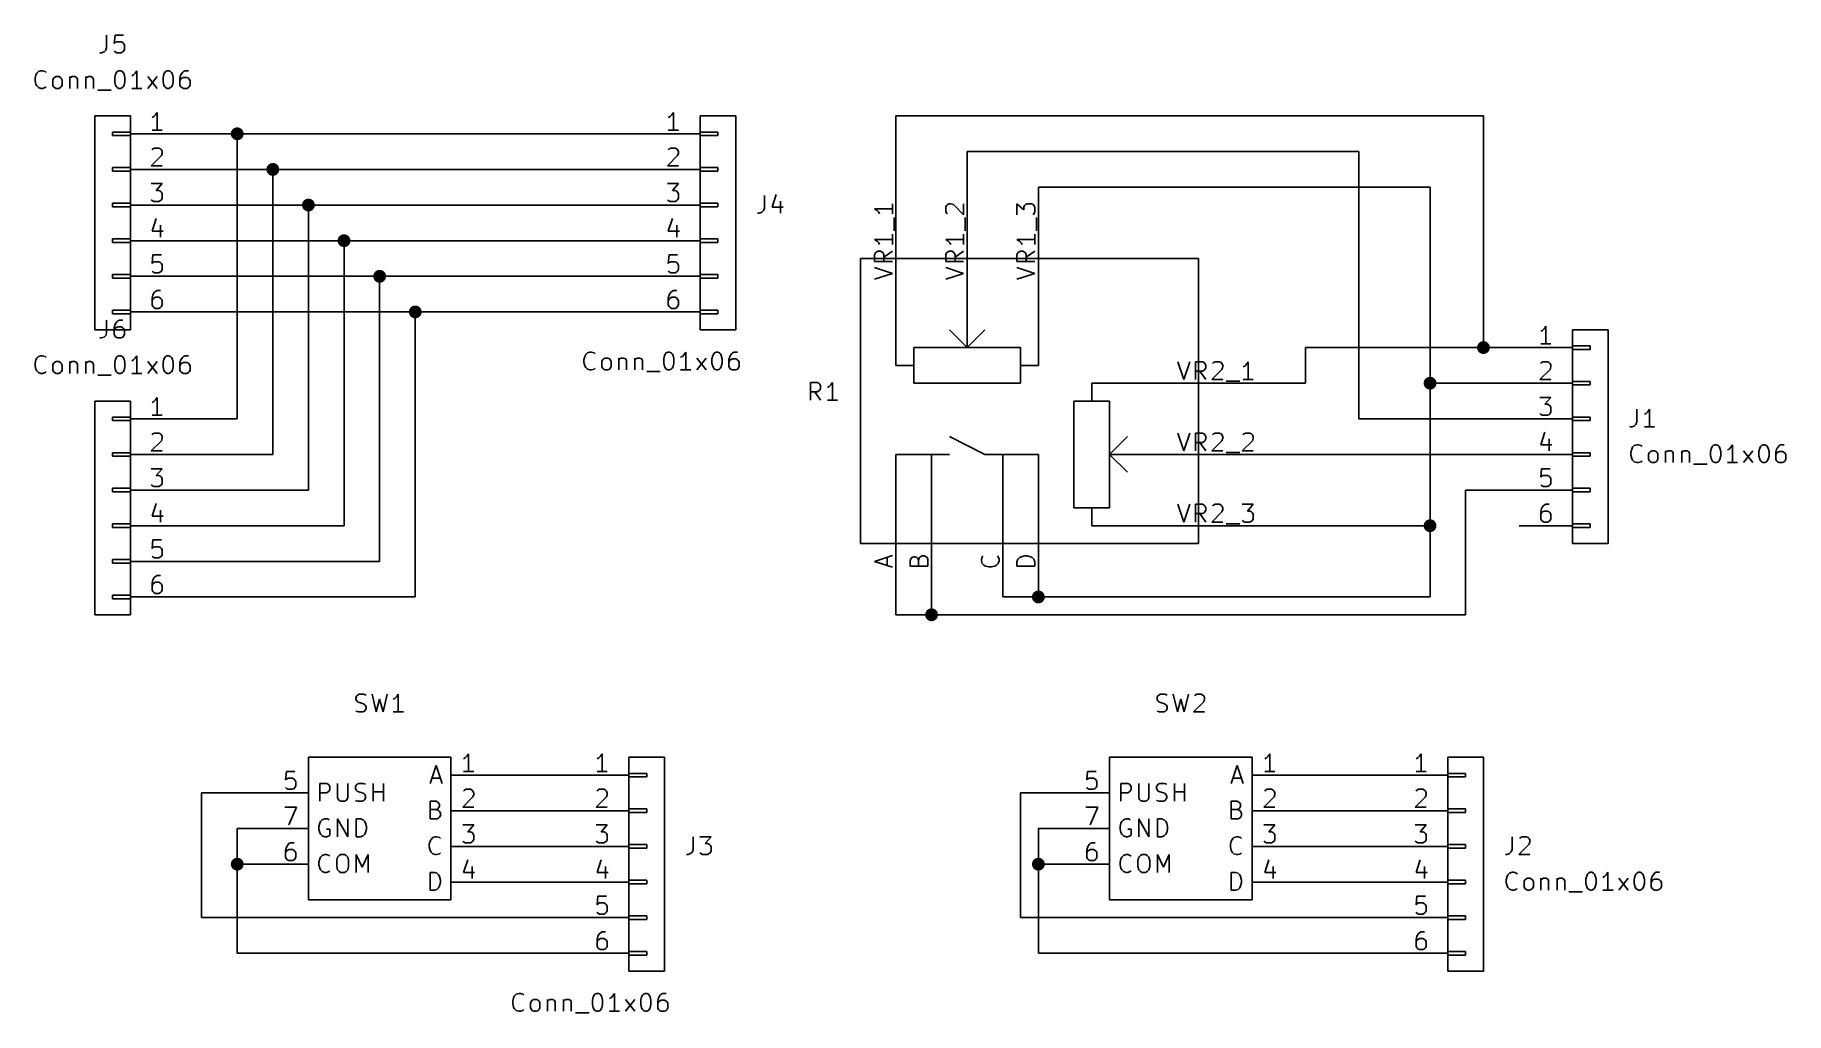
# Model space of a CAD drawing. Extents: x 2.13 to 7.05, y -4.22 to -1.47.
import ezdxf

# ---------------------------------------------------------------- set-up
doc = ezdxf.new("R2010")
doc.units = 0
doc.header["$MEASUREMENT"] = 0
doc.layers.add('BLACK', color=7, linetype='CONTINUOUS')

msp = doc.modelspace()

# ---------------------------------------------------------------- linework, layer by layer
at = {"layer": 'BLACK', "linetype": 'CONTINUOUS'}
for p, q in [((2.3333, -1.4728), (2.3333, -1.5085)), ((2.3333, -1.4728), (2.3333, -1.5085)), ((2.3571, -1.4728), (2.3548, -1.4966)), ((2.3571, -1.4728), (2.3548, -1.4966)), ((2.3809, -1.4728), (2.3571, -1.4728)), ((2.3809, -1.4728), (2.3571, -1.4728)), ((2.319, -1.5228), (2.3143, -1.5228)), ((2.319, -1.5228), (2.3143, -1.5228)), ((2.3262, -1.5204), (2.319, -1.5228)), ((2.3262, -1.5204), (2.319, -1.5228)), ((2.3309, -1.5157), (2.3262, -1.5204)), ((2.3309, -1.5157), (2.3262, -1.5204)), ((2.3333, -1.5085), (2.3309, -1.5157)), ((2.3333, -1.5085), (2.3309, -1.5157)), ((2.3548, -1.4966), (2.3571, -1.4942)), ((2.3548, -1.4966), (2.3571, -1.4942)), ((2.3571, -1.5204), (2.3548, -1.518)), ((2.3571, -1.5204), (2.3548, -1.518)), ((2.3571, -1.4942), (2.3619, -1.4919)), ((2.3571, -1.4942), (2.3619, -1.4919)), ((2.3619, -1.5228), (2.3571, -1.5204)), ((2.3619, -1.5228), (2.3571, -1.5204)), ((2.3619, -1.4919), (2.3738, -1.4919)), ((2.3619, -1.4919), (2.3738, -1.4919)), ((2.3738, -1.5228), (2.3619, -1.5228)), ((2.3738, -1.5228), (2.3619, -1.5228)), ((2.3738, -1.4919), (2.3786, -1.4942)), ((2.3738, -1.4919), (2.3786, -1.4942)), ((2.3786, -1.5204), (2.3738, -1.5228)), ((2.3786, -1.5204), (2.3738, -1.5228)), ((2.3786, -1.4942), (2.3809, -1.4966)), ((2.3786, -1.4942), (2.3809, -1.4966)), ((2.3809, -1.518), (2.3786, -1.5204)), ((2.3809, -1.518), (2.3786, -1.5204)), ((2.3809, -1.4966), (2.3833, -1.5014)), ((2.3809, -1.4966), (2.3833, -1.5014)), ((2.3833, -1.5133), (2.3809, -1.518)), ((2.3833, -1.5133), (2.3809, -1.518)), ((2.3833, -1.5014), (2.3833, -1.5133)), ((2.3833, -1.5014), (2.3833, -1.5133)), ((2.1417, -1.5752), (2.1488, -1.5728)), ((2.1417, -1.5752), (2.1488, -1.5728)), ((2.1488, -1.5728), (2.1536, -1.5728)), ((2.1488, -1.5728), (2.1536, -1.5728)), ((2.1536, -1.5728), (2.1607, -1.5752)), ((2.1536, -1.5728), (2.1607, -1.5752)), ((2.3631, -1.5752), (2.3679, -1.5728)), ((2.3631, -1.5752), (2.3679, -1.5728)), ((2.3679, -1.5728), (2.3726, -1.5728)), ((2.3679, -1.5728), (2.3726, -1.5728)), ((2.3726, -1.5728), (2.3774, -1.5752)), ((2.3726, -1.5728), (2.3774, -1.5752)), ((2.4179, -1.5728), (2.4131, -1.5799)), ((2.4179, -1.5728), (2.4131, -1.5799)), ((2.4179, -1.6228), (2.4179, -1.5728)), ((2.4179, -1.6228), (2.4179, -1.5728)), ((2.4988, -1.5752), (2.5036, -1.5728)), ((2.4988, -1.5752), (2.5036, -1.5728)), ((2.5036, -1.5728), (2.5083, -1.5728)), ((2.5036, -1.5728), (2.5083, -1.5728)), ((2.5083, -1.5728), (2.5131, -1.5752)), ((2.5083, -1.5728), (2.5131, -1.5752)), ((2.5536, -1.5728), (2.5488, -1.5752)), ((2.5536, -1.5728), (2.5488, -1.5752)), ((2.5631, -1.5728), (2.5536, -1.5728)), ((2.5631, -1.5728), (2.5536, -1.5728)), ((2.1321, -1.5942), (2.1345, -1.5847)), ((2.1321, -1.5942), (2.1345, -1.5847)), ((2.1321, -1.6014), (2.1321, -1.5942)), ((2.1321, -1.6014), (2.1321, -1.5942)), ((2.1345, -1.6109), (2.1321, -1.6014)), ((2.1345, -1.6109), (2.1321, -1.6014)), ((2.1345, -1.5847), (2.1369, -1.5799)), ((2.1345, -1.5847), (2.1369, -1.5799)), ((2.1369, -1.6157), (2.1345, -1.6109)), ((2.1369, -1.6157), (2.1345, -1.6109)), ((2.1369, -1.5799), (2.1417, -1.5752)), ((2.1369, -1.5799), (2.1417, -1.5752)), ((2.1417, -1.6204), (2.1369, -1.6157)), ((2.1417, -1.6204), (2.1369, -1.6157)), ((2.1488, -1.6228), (2.1417, -1.6204)), ((2.1488, -1.6228), (2.1417, -1.6204)), ((2.1607, -1.6204), (2.1536, -1.6228)), ((2.1607, -1.6204), (2.1536, -1.6228)), ((2.1607, -1.5752), (2.1631, -1.5776)), ((2.1607, -1.5752), (2.1631, -1.5776)), ((2.1631, -1.618), (2.1607, -1.6204)), ((2.1631, -1.618), (2.1607, -1.6204)), ((2.1821, -1.599), (2.1845, -1.5942)), ((2.1821, -1.599), (2.1845, -1.5942)), ((2.1821, -1.6133), (2.1821, -1.599)), ((2.1821, -1.6133), (2.1821, -1.599)), ((2.1845, -1.618), (2.1821, -1.6133)), ((2.1845, -1.618), (2.1821, -1.6133)), ((2.1845, -1.5942), (2.1869, -1.5919)), ((2.1845, -1.5942), (2.1869, -1.5919)), ((2.1869, -1.6204), (2.1845, -1.618)), ((2.1869, -1.6204), (2.1845, -1.618)), ((2.1869, -1.5919), (2.1917, -1.5895)), ((2.1869, -1.5919), (2.1917, -1.5895)), ((2.1917, -1.6228), (2.1869, -1.6204)), ((2.1917, -1.6228), (2.1869, -1.6204)), ((2.1917, -1.5895), (2.1988, -1.5895)), ((2.1917, -1.5895), (2.1988, -1.5895)), ((2.1988, -1.5895), (2.2036, -1.5919)), ((2.1988, -1.5895), (2.2036, -1.5919)), ((2.2036, -1.6204), (2.1988, -1.6228)), ((2.2036, -1.6204), (2.1988, -1.6228)), ((2.2036, -1.5919), (2.206, -1.5942)), ((2.2036, -1.5919), (2.206, -1.5942)), ((2.206, -1.618), (2.2036, -1.6204)), ((2.206, -1.618), (2.2036, -1.6204)), ((2.206, -1.5942), (2.2083, -1.599)), ((2.206, -1.5942), (2.2083, -1.599)), ((2.2083, -1.6133), (2.206, -1.618)), ((2.2083, -1.6133), (2.206, -1.618)), ((2.2083, -1.599), (2.2083, -1.6133)), ((2.2083, -1.599), (2.2083, -1.6133)), ((2.2298, -1.5895), (2.2298, -1.6228)), ((2.2298, -1.5895), (2.2298, -1.6228)), ((2.2298, -1.5942), (2.2321, -1.5919)), ((2.2298, -1.5942), (2.2321, -1.5919)), ((2.2321, -1.5919), (2.2369, -1.5895)), ((2.2321, -1.5919), (2.2369, -1.5895)), ((2.2369, -1.5895), (2.244, -1.5895)), ((2.2369, -1.5895), (2.244, -1.5895)), ((2.244, -1.5895), (2.2488, -1.5919)), ((2.244, -1.5895), (2.2488, -1.5919)), ((2.2488, -1.5919), (2.2512, -1.5966)), ((2.2488, -1.5919), (2.2512, -1.5966)), ((2.2512, -1.5966), (2.2512, -1.6228)), ((2.2512, -1.5966), (2.2512, -1.6228)), ((2.275, -1.5895), (2.275, -1.6228)), ((2.275, -1.5895), (2.275, -1.6228)), ((2.275, -1.5942), (2.2774, -1.5919)), ((2.275, -1.5942), (2.2774, -1.5919)), ((2.2774, -1.5919), (2.2821, -1.5895)), ((2.2774, -1.5919), (2.2821, -1.5895)), ((2.2821, -1.5895), (2.2893, -1.5895)), ((2.2821, -1.5895), (2.2893, -1.5895)), ((2.2893, -1.5895), (2.294, -1.5919)), ((2.2893, -1.5895), (2.294, -1.5919)), ((2.294, -1.5919), (2.2964, -1.5966)), ((2.294, -1.5919), (2.2964, -1.5966)), ((2.2964, -1.5966), (2.2964, -1.6228)), ((2.2964, -1.5966), (2.2964, -1.6228)), ((2.3559, -1.5919), (2.3583, -1.5823)), ((2.3559, -1.5919), (2.3583, -1.5823)), ((2.3559, -1.6038), (2.3559, -1.5919)), ((2.3559, -1.6038), (2.3559, -1.5919)), ((2.3583, -1.6133), (2.3559, -1.6038)), ((2.3583, -1.6133), (2.3559, -1.6038)), ((2.3583, -1.5823), (2.3607, -1.5776)), ((2.3583, -1.5823), (2.3607, -1.5776)), ((2.3607, -1.618), (2.3583, -1.6133)), ((2.3607, -1.618), (2.3583, -1.6133)), ((2.3607, -1.5776), (2.3631, -1.5752)), ((2.3607, -1.5776), (2.3631, -1.5752)), ((2.3631, -1.6204), (2.3607, -1.618)), ((2.3631, -1.6204), (2.3607, -1.618)), ((2.3679, -1.6228), (2.3631, -1.6204)), ((2.3679, -1.6228), (2.3631, -1.6204)), ((2.3774, -1.6204), (2.3726, -1.6228)), ((2.3774, -1.6204), (2.3726, -1.6228)), ((2.3774, -1.5752), (2.3798, -1.5776)), ((2.3774, -1.5752), (2.3798, -1.5776)), ((2.3798, -1.618), (2.3774, -1.6204)), ((2.3798, -1.618), (2.3774, -1.6204)), ((2.3798, -1.5776), (2.3821, -1.5823)), ((2.3798, -1.5776), (2.3821, -1.5823)), ((2.3821, -1.6133), (2.3798, -1.618)), ((2.3821, -1.6133), (2.3798, -1.618)), ((2.3821, -1.5823), (2.3845, -1.5919)), ((2.3821, -1.5823), (2.3845, -1.5919)), ((2.3845, -1.6038), (2.3821, -1.6133)), ((2.3845, -1.6038), (2.3821, -1.6133)), ((2.3845, -1.5919), (2.3845, -1.6038)), ((2.3845, -1.5919), (2.3845, -1.6038)), ((2.4083, -1.5847), (2.4036, -1.5871)), ((2.4083, -1.5847), (2.4036, -1.5871)), ((2.4131, -1.5799), (2.4083, -1.5847)), ((2.4131, -1.5799), (2.4083, -1.5847)), ((2.4488, -1.6228), (2.475, -1.5895)), ((2.4488, -1.5895), (2.475, -1.6228)), ((2.4488, -1.6228), (2.475, -1.5895)), ((2.4488, -1.5895), (2.475, -1.6228)), ((2.4917, -1.5919), (2.494, -1.5823)), ((2.4917, -1.5919), (2.494, -1.5823)), ((2.4917, -1.6038), (2.4917, -1.5919)), ((2.4917, -1.6038), (2.4917, -1.5919)), ((2.494, -1.6133), (2.4917, -1.6038)), ((2.494, -1.6133), (2.4917, -1.6038)), ((2.494, -1.5823), (2.4964, -1.5776)), ((2.494, -1.5823), (2.4964, -1.5776)), ((2.4964, -1.618), (2.494, -1.6133)), ((2.4964, -1.618), (2.494, -1.6133)), ((2.4964, -1.5776), (2.4988, -1.5752)), ((2.4964, -1.5776), (2.4988, -1.5752)), ((2.4988, -1.6204), (2.4964, -1.618)), ((2.4988, -1.6204), (2.4964, -1.618)), ((2.5036, -1.6228), (2.4988, -1.6204)), ((2.5036, -1.6228), (2.4988, -1.6204)), ((2.5131, -1.6204), (2.5083, -1.6228)), ((2.5131, -1.6204), (2.5083, -1.6228)), ((2.5131, -1.5752), (2.5155, -1.5776)), ((2.5131, -1.5752), (2.5155, -1.5776)), ((2.5155, -1.618), (2.5131, -1.6204)), ((2.5155, -1.618), (2.5131, -1.6204)), ((2.5155, -1.5776), (2.5179, -1.5823)), ((2.5155, -1.5776), (2.5179, -1.5823)), ((2.5179, -1.6133), (2.5155, -1.618)), ((2.5179, -1.6133), (2.5155, -1.618)), ((2.5179, -1.5823), (2.5202, -1.5919)), ((2.5179, -1.5823), (2.5202, -1.5919)), ((2.5202, -1.6038), (2.5179, -1.6133)), ((2.5202, -1.6038), (2.5179, -1.6133)), ((2.5202, -1.5919), (2.5202, -1.6038)), ((2.5202, -1.5919), (2.5202, -1.6038)), ((2.5417, -1.5847), (2.5393, -1.5942)), ((2.5417, -1.5847), (2.5393, -1.5942)), ((2.5393, -1.5942), (2.5393, -1.6133)), ((2.5393, -1.5942), (2.5393, -1.6133)), ((2.5417, -1.5966), (2.5393, -1.6014)), ((2.5417, -1.5966), (2.5393, -1.6014)), ((2.5393, -1.6133), (2.5417, -1.618)), ((2.5393, -1.6133), (2.5417, -1.618)), ((2.5464, -1.5776), (2.5417, -1.5847)), ((2.5464, -1.5776), (2.5417, -1.5847)), ((2.544, -1.5942), (2.5417, -1.5966)), ((2.544, -1.5942), (2.5417, -1.5966)), ((2.5417, -1.618), (2.544, -1.6204)), ((2.5417, -1.618), (2.544, -1.6204)), ((2.5488, -1.5919), (2.544, -1.5942)), ((2.5488, -1.5919), (2.544, -1.5942)), ((2.544, -1.6204), (2.5488, -1.6228)), ((2.544, -1.6204), (2.5488, -1.6228)), ((2.5488, -1.5752), (2.5464, -1.5776)), ((2.5488, -1.5752), (2.5464, -1.5776)), ((2.5583, -1.5919), (2.5488, -1.5919)), ((2.5583, -1.5919), (2.5488, -1.5919)), ((2.5631, -1.5942), (2.5583, -1.5919)), ((2.5631, -1.5942), (2.5583, -1.5919)), ((2.5583, -1.6228), (2.5631, -1.6204)), ((2.5583, -1.6228), (2.5631, -1.6204)), ((2.5655, -1.5966), (2.5631, -1.5942)), ((2.5655, -1.5966), (2.5631, -1.5942)), ((2.5631, -1.6204), (2.5655, -1.618)), ((2.5631, -1.6204), (2.5655, -1.618)), ((2.5679, -1.6014), (2.5655, -1.5966)), ((2.5679, -1.6014), (2.5655, -1.5966)), ((2.5655, -1.618), (2.5679, -1.6133)), ((2.5655, -1.618), (2.5679, -1.6133)), ((2.5679, -1.6133), (2.5679, -1.6014)), ((2.5679, -1.6133), (2.5679, -1.6014)), ((2.1536, -1.6228), (2.1488, -1.6228)), ((2.1536, -1.6228), (2.1488, -1.6228)), ((2.1988, -1.6228), (2.1917, -1.6228)), ((2.1988, -1.6228), (2.1917, -1.6228)), ((2.3083, -1.6276), (2.3464, -1.6276)), ((2.3083, -1.6276), (2.3464, -1.6276)), ((2.3726, -1.6228), (2.3679, -1.6228)), ((2.3726, -1.6228), (2.3679, -1.6228)), ((2.4321, -1.6228), (2.4036, -1.6228)), ((2.4321, -1.6228), (2.4036, -1.6228)), ((2.5083, -1.6228), (2.5036, -1.6228)), ((2.5083, -1.6228), (2.5036, -1.6228)), ((2.5488, -1.6228), (2.5583, -1.6228)), ((2.5488, -1.6228), (2.5583, -1.6228)), ((2.3, -2.3), (2.3, -1.7)), ((2.3, -1.7), (2.4, -1.7)), ((2.4, -1.7), (2.4, -2.3)), ((2.4655, -1.7018), (2.4607, -1.7042)), ((2.4655, -1.7018), (2.4607, -1.7042)), ((2.4702, -1.697), (2.4655, -1.7018)), ((2.4702, -1.697), (2.4655, -1.7018)), ((2.475, -1.6899), (2.4702, -1.697)), ((2.475, -1.6899), (2.4702, -1.697)), ((2.475, -1.7399), (2.475, -1.6899)), ((2.475, -1.7399), (2.475, -1.6899)), ((3.9155, -1.7018), (3.9107, -1.7042)), ((3.9202, -1.697), (3.9155, -1.7018)), ((3.925, -1.6899), (3.9202, -1.697)), ((3.925, -1.7399), (3.925, -1.6899)), ((4, -1.7), (4, -2.3)), ((4.1, -1.7), (4, -1.7)), ((4.1, -2.3), (4.1, -1.7)), ((4.55, -2), (4.55, -1.7)), ((4.55, -1.7), (6.2, -1.7)), ((6.2, -1.7), (6.2, -2.35)), ((2.35, -1.755), (2.35, -1.745)), ((2.35, -1.745), (2.4, -1.745)), ((2.4, -1.755), (2.35, -1.755)), ((2.4, -1.745), (2.4, -1.755)), ((2.4, -1.75), (2.55, -1.75)), ((2.4, -1.75), (2.55, -1.75)), ((2.4893, -1.7399), (2.4607, -1.7399)), ((2.4893, -1.7399), (2.4607, -1.7399)), ((2.55, -1.75), (2.7, -1.75)), ((2.7, -1.75), (3.85, -1.75)), ((2.7, -2.55), (2.7, -1.75)), ((4, -1.75), (3.85, -1.75)), ((3.9393, -1.7399), (3.9107, -1.7399)), ((4, -1.745), (4, -1.755)), ((4.05, -1.745), (4, -1.745)), ((4, -1.755), (4.05, -1.755)), ((4.05, -1.755), (4.05, -1.745)), ((2.4869, -1.8113), (2.4583, -1.8399)), ((2.4869, -1.8113), (2.4583, -1.8399)), ((2.4607, -1.7946), (2.4631, -1.7923)), ((2.4607, -1.7946), (2.4631, -1.7923)), ((2.4631, -1.7923), (2.4679, -1.7899)), ((2.4631, -1.7923), (2.4679, -1.7899)), ((2.4679, -1.7899), (2.4798, -1.7899)), ((2.4679, -1.7899), (2.4798, -1.7899)), ((2.4798, -1.7899), (2.4845, -1.7923)), ((2.4798, -1.7899), (2.4845, -1.7923)), ((2.4845, -1.7923), (2.4869, -1.7946)), ((2.4845, -1.7923), (2.4869, -1.7946)), ((2.4869, -1.7946), (2.4893, -1.7994)), ((2.4869, -1.7946), (2.4893, -1.7994)), ((2.4893, -1.8042), (2.4869, -1.8113)), ((2.4893, -1.8042), (2.4869, -1.8113)), ((2.4893, -1.7994), (2.4893, -1.8042)), ((2.4893, -1.7994), (2.4893, -1.8042)), ((3.9369, -1.8113), (3.9083, -1.8399)), ((3.9107, -1.7946), (3.9131, -1.7923)), ((3.9131, -1.7923), (3.9179, -1.7899)), ((3.9179, -1.7899), (3.9298, -1.7899)), ((3.9298, -1.7899), (3.9345, -1.7923)), ((3.9345, -1.7923), (3.9369, -1.7946)), ((3.9369, -1.7946), (3.9393, -1.7994)), ((3.9393, -1.8042), (3.9369, -1.8113)), ((3.9393, -1.7994), (3.9393, -1.8042)), ((4.75, -2), (4.75, -1.8)), ((4.75, -1.8), (5.85, -1.8)), ((5.85, -1.8), (5.85, -2.55)), ((2.35, -1.855), (2.35, -1.845)), ((2.35, -1.845), (2.4, -1.845)), ((2.4, -1.855), (2.35, -1.855)), ((2.4, -1.845), (2.4, -1.855)), ((2.4, -1.85), (2.55, -1.85)), ((2.4, -1.85), (2.55, -1.85)), ((2.4583, -1.8399), (2.4893, -1.8399)), ((2.4583, -1.8399), (2.4893, -1.8399)), ((2.55, -1.85), (2.8, -1.85)), ((2.8, -1.85), (3.85, -1.85)), ((2.8, -2.65), (2.8, -1.85)), ((4, -1.85), (3.85, -1.85)), ((3.9083, -1.8399), (3.9393, -1.8399)), ((4, -1.845), (4, -1.855)), ((4.05, -1.845), (4, -1.845)), ((4, -1.855), (4.05, -1.855)), ((4.05, -1.855), (4.05, -1.845)), ((2.4583, -1.8899), (2.4893, -1.8899)), ((2.4583, -1.8899), (2.4893, -1.8899)), ((2.4893, -1.8899), (2.4726, -1.9089)), ((2.4893, -1.8899), (2.4726, -1.9089)), ((2.4726, -1.9089), (2.4798, -1.9089)), ((2.4726, -1.9089), (2.4798, -1.9089)), ((2.4798, -1.9089), (2.4845, -1.9113)), ((2.4798, -1.9089), (2.4845, -1.9113)), ((2.4845, -1.9113), (2.4869, -1.9137)), ((2.4845, -1.9113), (2.4869, -1.9137)), ((2.4869, -1.9137), (2.4893, -1.9184)), ((2.4869, -1.9137), (2.4893, -1.9184)), ((3.9083, -1.8899), (3.9393, -1.8899)), ((3.9393, -1.8899), (3.9226, -1.9089)), ((3.9226, -1.9089), (3.9298, -1.9089)), ((3.9298, -1.9089), (3.9345, -1.9113)), ((3.9345, -1.9113), (3.9369, -1.9137)), ((3.9369, -1.9137), (3.9393, -1.9184)), ((4.95, -1.9), (4.95, -2)), ((4.95, -1.9), (6.05, -1.9)), ((6.05, -1.9), (6.05, -2.45)), ((2.35, -1.955), (2.35, -1.945)), ((2.35, -1.945), (2.4, -1.945)), ((2.4, -1.955), (2.35, -1.955)), ((2.4, -1.945), (2.4, -1.955)), ((2.4, -1.95), (2.55, -1.95)), ((2.4, -1.95), (2.55, -1.95)), ((2.4607, -1.9375), (2.4583, -1.9351)), ((2.4607, -1.9375), (2.4583, -1.9351)), ((2.4655, -1.9399), (2.4607, -1.9375)), ((2.4655, -1.9399), (2.4607, -1.9375)), ((2.4798, -1.9399), (2.4655, -1.9399)), ((2.4798, -1.9399), (2.4655, -1.9399)), ((2.4845, -1.9375), (2.4798, -1.9399)), ((2.4845, -1.9375), (2.4798, -1.9399)), ((2.4869, -1.9351), (2.4845, -1.9375)), ((2.4869, -1.9351), (2.4845, -1.9375)), ((2.4893, -1.9304), (2.4869, -1.9351)), ((2.4893, -1.9304), (2.4869, -1.9351)), ((2.4893, -1.9184), (2.4893, -1.9304)), ((2.4893, -1.9184), (2.4893, -1.9304)), ((2.55, -1.95), (2.9, -1.95)), ((2.9, -1.95), (3.85, -1.95)), ((2.9, -2.75), (2.9, -1.95)), ((4, -1.95), (3.85, -1.95)), ((3.9107, -1.9375), (3.9083, -1.9351)), ((3.9155, -1.9399), (3.9107, -1.9375)), ((3.9298, -1.9399), (3.9155, -1.9399)), ((3.9345, -1.9375), (3.9298, -1.9399)), ((3.9369, -1.9351), (3.9345, -1.9375)), ((3.9393, -1.9304), (3.9369, -1.9351)), ((3.9393, -1.9184), (3.9393, -1.9304)), ((4, -1.945), (4, -1.955)), ((4.05, -1.945), (4, -1.945)), ((4, -1.955), (4.05, -1.955)), ((4.05, -1.955), (4.05, -1.945)), ((4.1782, -1.9657), (4.1734, -1.9704)), ((4.1806, -1.9585), (4.1782, -1.9657)), ((4.1806, -1.9228), (4.1806, -1.9585)), ((4.2139, -1.9204), (4.202, -1.9561)), ((4.202, -1.9561), (4.2329, -1.9561)), ((4.2258, -1.9395), (4.2258, -1.9728)), ((4.5399, -1.9607), (4.4899, -1.9607)), ((4.4899, -1.9607), (4.497, -1.9655)), ((4.497, -1.9655), (4.5018, -1.9702)), ((4.5399, -1.9464), (4.5399, -1.975)), ((4.6899, -1.9559), (4.6923, -1.9512)), ((4.6899, -1.9679), (4.6899, -1.9559)), ((4.6923, -1.9512), (4.6946, -1.9488)), ((4.6946, -1.9488), (4.6994, -1.9464)), ((4.6994, -1.9464), (4.7042, -1.9464)), ((4.7042, -1.9464), (4.7113, -1.9488)), ((4.7113, -1.9488), (4.7399, -1.9774)), ((4.7399, -1.9774), (4.7399, -1.9464)), ((4.8899, -1.9774), (4.8899, -1.9464)), ((4.8899, -1.9464), (4.9089, -1.9631)), ((4.9089, -1.9559), (4.9113, -1.9512)), ((4.9089, -1.9631), (4.9089, -1.9559)), ((4.9113, -1.9512), (4.9137, -1.9488)), ((4.9137, -1.9488), (4.9184, -1.9464)), ((4.9184, -1.9464), (4.9304, -1.9464)), ((4.9304, -1.9464), (4.9351, -1.9488)), ((4.9351, -1.9488), (4.9375, -1.9512)), ((4.9375, -1.9512), (4.9399, -1.9559)), ((4.9399, -1.9559), (4.9399, -1.9702)), ((2.4726, -1.9875), (2.4607, -2.0232)), ((2.4726, -1.9875), (2.4607, -2.0232)), ((2.4845, -2.0065), (2.4845, -2.0399)), ((2.4845, -2.0065), (2.4845, -2.0399)), ((3.9226, -1.9875), (3.9107, -2.0232)), ((3.9345, -2.0065), (3.9345, -2.0399)), ((4.1663, -1.9728), (4.1615, -1.9728)), ((4.1734, -1.9704), (4.1663, -1.9728)), ((4.5018, -1.9702), (4.5042, -1.975)), ((4.5446, -2.0226), (4.5446, -1.9845)), ((4.55, -2.1), (4.55, -2)), ((4.6923, -1.9726), (4.6899, -1.9679)), ((4.6946, -1.975), (4.6923, -1.9726)), ((4.7446, -2.0226), (4.7446, -1.9845)), ((4.75, -2.1), (4.75, -2)), ((4.9375, -1.975), (4.9351, -1.9774)), ((4.9399, -1.9702), (4.9375, -1.975)), ((4.9446, -2.0226), (4.9446, -1.9845)), ((4.95, -2.1), (4.95, -2)), ((2.35, -2.055), (2.35, -2.045)), ((2.35, -2.045), (2.4, -2.045)), ((2.4, -2.055), (2.35, -2.055)), ((2.4, -2.045), (2.4, -2.055)), ((2.4, -2.05), (2.55, -2.05)), ((2.4, -2.05), (2.55, -2.05)), ((2.4607, -2.0232), (2.4917, -2.0232)), ((2.4607, -2.0232), (2.4917, -2.0232)), ((2.55, -2.05), (3, -2.05)), ((3, -2.05), (3.85, -2.05)), ((3, -2.85), (3, -2.05)), ((4, -2.05), (3.85, -2.05)), ((3.9107, -2.0232), (3.9417, -2.0232)), ((4, -2.045), (4, -2.055)), ((4.05, -2.045), (4, -2.045)), ((4, -2.055), (4.05, -2.055)), ((4.05, -2.055), (4.05, -2.045)), ((4.5399, -2.0464), (4.4899, -2.0464)), ((4.4899, -2.0464), (4.497, -2.0512)), ((4.497, -2.0512), (4.5018, -2.0559)), ((4.5018, -2.0559), (4.5042, -2.0607)), ((4.5399, -2.0321), (4.5399, -2.0607)), ((4.7399, -2.0464), (4.6899, -2.0464)), ((4.6899, -2.0464), (4.697, -2.0512)), ((4.697, -2.0512), (4.7018, -2.0559)), ((4.7018, -2.0559), (4.7042, -2.0607)), ((4.7399, -2.0321), (4.7399, -2.0607)), ((4.9399, -2.0464), (4.8899, -2.0464)), ((4.8899, -2.0464), (4.897, -2.0512)), ((4.897, -2.0512), (4.9018, -2.0559)), ((4.9018, -2.0559), (4.9042, -2.0607)), ((4.9399, -2.0321), (4.9399, -2.0607)), ((2.4631, -2.0899), (2.4607, -2.1137)), ((2.4631, -2.0899), (2.4607, -2.1137)), ((2.4607, -2.1137), (2.4631, -2.1113)), ((2.4607, -2.1137), (2.4631, -2.1113)), ((2.4869, -2.0899), (2.4631, -2.0899)), ((2.4869, -2.0899), (2.4631, -2.0899)), ((2.4631, -2.1113), (2.4679, -2.1089)), ((2.4631, -2.1113), (2.4679, -2.1089)), ((2.4679, -2.1089), (2.4798, -2.1089)), ((2.4679, -2.1089), (2.4798, -2.1089)), ((2.4798, -2.1089), (2.4845, -2.1113)), ((2.4798, -2.1089), (2.4845, -2.1113)), ((2.4845, -2.1113), (2.4869, -2.1137)), ((2.4845, -2.1113), (2.4869, -2.1137)), ((2.4869, -2.1137), (2.4893, -2.1184)), ((2.4869, -2.1137), (2.4893, -2.1184)), ((3.9131, -2.0899), (3.9107, -2.1137)), ((3.9107, -2.1137), (3.9131, -2.1113)), ((3.9369, -2.0899), (3.9131, -2.0899)), ((3.9131, -2.1113), (3.9179, -2.1089)), ((3.9179, -2.1089), (3.9298, -2.1089)), ((3.9298, -2.1089), (3.9345, -2.1113)), ((3.9345, -2.1113), (3.9369, -2.1137)), ((3.9369, -2.1137), (3.9393, -2.1184)), ((4.45, -2.1), (4.45, -2.9)), ((5.4, -2.1), (4.45, -2.1)), ((4.4899, -2.0893), (4.4923, -2.0845)), ((4.4899, -2.1083), (4.4899, -2.0893)), ((4.5399, -2.1083), (4.4899, -2.1083)), ((4.4923, -2.0845), (4.4946, -2.0821)), ((4.4946, -2.0821), (4.4994, -2.0798)), ((4.4994, -2.0798), (4.5065, -2.0798)), ((4.5065, -2.0798), (4.5113, -2.0821)), ((4.5113, -2.0821), (4.5137, -2.0845)), ((4.5137, -2.0845), (4.5161, -2.0893)), ((4.5399, -2.0798), (4.5161, -2.0964)), ((4.5161, -2.0893), (4.5161, -2.1083)), ((4.55, -2.1), (4.55, -2.4)), ((4.6899, -2.0893), (4.6923, -2.0845)), ((4.6899, -2.1083), (4.6899, -2.0893)), ((4.7399, -2.1083), (4.6899, -2.1083)), ((4.6923, -2.0845), (4.6946, -2.0821)), ((4.6946, -2.0821), (4.6994, -2.0798)), ((4.6994, -2.0798), (4.7065, -2.0798)), ((4.7065, -2.0798), (4.7113, -2.0821)), ((4.7113, -2.0821), (4.7137, -2.0845)), ((4.7137, -2.0845), (4.7161, -2.0893)), ((4.7399, -2.0798), (4.7161, -2.0964)), ((4.7161, -2.0893), (4.7161, -2.1083)), ((4.75, -2.1), (4.75, -2.35)), ((4.8899, -2.0893), (4.8923, -2.0845)), ((4.8899, -2.1083), (4.8899, -2.0893)), ((4.9399, -2.1083), (4.8899, -2.1083)), ((4.8923, -2.0845), (4.8946, -2.0821)), ((4.8946, -2.0821), (4.8994, -2.0798)), ((4.8994, -2.0798), (4.9065, -2.0798)), ((4.9065, -2.0798), (4.9113, -2.0821)), ((4.9113, -2.0821), (4.9137, -2.0845)), ((4.9137, -2.0845), (4.9161, -2.0893)), ((4.9399, -2.0798), (4.9161, -2.0964)), ((4.9161, -2.0893), (4.9161, -2.1083)), ((4.95, -2.1), (4.95, -2.4)), ((5.4, -2.9), (5.4, -2.1)), ((2.35, -2.155), (2.35, -2.145)), ((2.35, -2.145), (2.4, -2.145)), ((2.4, -2.155), (2.35, -2.155)), ((2.4, -2.145), (2.4, -2.155)), ((2.4, -2.15), (2.55, -2.15)), ((2.4, -2.15), (2.55, -2.15)), ((2.4631, -2.1375), (2.4607, -2.1351)), ((2.4631, -2.1375), (2.4607, -2.1351)), ((2.4679, -2.1399), (2.4631, -2.1375)), ((2.4679, -2.1399), (2.4631, -2.1375)), ((2.4798, -2.1399), (2.4679, -2.1399)), ((2.4798, -2.1399), (2.4679, -2.1399)), ((2.4845, -2.1375), (2.4798, -2.1399)), ((2.4845, -2.1375), (2.4798, -2.1399)), ((2.4869, -2.1351), (2.4845, -2.1375)), ((2.4869, -2.1351), (2.4845, -2.1375)), ((2.4893, -2.1304), (2.4869, -2.1351)), ((2.4893, -2.1304), (2.4869, -2.1351)), ((2.4893, -2.1184), (2.4893, -2.1304)), ((2.4893, -2.1184), (2.4893, -2.1304)), ((2.55, -2.15), (3.1, -2.15)), ((3.1, -2.15), (3.85, -2.15)), ((3.1, -2.95), (3.1, -2.15)), ((4, -2.15), (3.85, -2.15)), ((3.9131, -2.1375), (3.9107, -2.1351)), ((3.9179, -2.1399), (3.9131, -2.1375)), ((3.9298, -2.1399), (3.9179, -2.1399)), ((3.9345, -2.1375), (3.9298, -2.1399)), ((3.9369, -2.1351), (3.9345, -2.1375)), ((3.9393, -2.1304), (3.9369, -2.1351)), ((3.9393, -2.1184), (3.9393, -2.1304)), ((4, -2.145), (4, -2.155)), ((4.05, -2.145), (4, -2.145)), ((4, -2.155), (4.05, -2.155)), ((4.05, -2.155), (4.05, -2.145)), ((4.5399, -2.1417), (4.4899, -2.125)), ((4.4899, -2.1583), (4.5399, -2.1417)), ((4.7399, -2.1417), (4.6899, -2.125)), ((4.6899, -2.1583), (4.7399, -2.1417)), ((4.9399, -2.1417), (4.8899, -2.125)), ((4.8899, -2.1583), (4.9399, -2.1417)), ((2.4631, -2.2018), (2.4607, -2.2113)), ((2.4631, -2.2018), (2.4607, -2.2113)), ((2.4607, -2.2113), (2.4607, -2.2304)), ((2.4607, -2.2113), (2.4607, -2.2304)), ((2.4679, -2.1946), (2.4631, -2.2018)), ((2.4679, -2.1946), (2.4631, -2.2018)), ((2.4655, -2.2113), (2.4631, -2.2137)), ((2.4655, -2.2113), (2.4631, -2.2137)), ((2.4702, -2.2089), (2.4655, -2.2113)), ((2.4702, -2.2089), (2.4655, -2.2113)), ((2.4702, -2.1923), (2.4679, -2.1946)), ((2.4702, -2.1923), (2.4679, -2.1946)), ((2.475, -2.1899), (2.4702, -2.1923)), ((2.475, -2.1899), (2.4702, -2.1923)), ((2.4798, -2.2089), (2.4702, -2.2089)), ((2.4798, -2.2089), (2.4702, -2.2089)), ((2.4845, -2.1899), (2.475, -2.1899)), ((2.4845, -2.1899), (2.475, -2.1899)), ((2.4845, -2.2113), (2.4798, -2.2089)), ((2.4845, -2.2113), (2.4798, -2.2089)), ((2.4869, -2.2137), (2.4845, -2.2113)), ((2.4869, -2.2137), (2.4845, -2.2113)), ((3.9131, -2.2018), (3.9107, -2.2113)), ((3.9107, -2.2113), (3.9107, -2.2304)), ((3.9179, -2.1946), (3.9131, -2.2018)), ((3.9155, -2.2113), (3.9131, -2.2137)), ((3.9202, -2.2089), (3.9155, -2.2113)), ((3.9202, -2.1923), (3.9179, -2.1946)), ((3.925, -2.1899), (3.9202, -2.1923)), ((3.9298, -2.2089), (3.9202, -2.2089)), ((3.9345, -2.1899), (3.925, -2.1899)), ((3.9345, -2.2113), (3.9298, -2.2089)), ((3.9369, -2.2137), (3.9345, -2.2113)), ((2.35, -2.255), (2.35, -2.245)), ((2.35, -2.245), (2.4, -2.245)), ((2.4, -2.255), (2.35, -2.255)), ((2.4, -2.245), (2.4, -2.255)), ((2.4, -2.25), (2.55, -2.25)), ((2.4, -2.25), (2.55, -2.25)), ((2.4631, -2.2137), (2.4607, -2.2184)), ((2.4631, -2.2137), (2.4607, -2.2184)), ((2.4607, -2.2304), (2.4631, -2.2351)), ((2.4607, -2.2304), (2.4631, -2.2351)), ((2.4631, -2.2351), (2.4655, -2.2375)), ((2.4631, -2.2351), (2.4655, -2.2375)), ((2.4655, -2.2375), (2.4702, -2.2399)), ((2.4655, -2.2375), (2.4702, -2.2399)), ((2.4702, -2.2399), (2.4798, -2.2399)), ((2.4702, -2.2399), (2.4798, -2.2399)), ((2.4798, -2.2399), (2.4845, -2.2375)), ((2.4798, -2.2399), (2.4845, -2.2375)), ((2.4845, -2.2375), (2.4869, -2.2351)), ((2.4845, -2.2375), (2.4869, -2.2351)), ((2.4893, -2.2184), (2.4869, -2.2137)), ((2.4893, -2.2184), (2.4869, -2.2137)), ((2.4869, -2.2351), (2.4893, -2.2304)), ((2.4869, -2.2351), (2.4893, -2.2304)), ((2.4893, -2.2304), (2.4893, -2.2184)), ((2.4893, -2.2304), (2.4893, -2.2184)), ((2.55, -2.25), (3.2, -2.25)), ((3.2, -2.25), (3.85, -2.25)), ((3.2, -3.05), (3.2, -2.25)), ((4, -2.25), (3.85, -2.25)), ((3.9131, -2.2137), (3.9107, -2.2184)), ((3.9107, -2.2304), (3.9131, -2.2351)), ((3.9131, -2.2351), (3.9155, -2.2375)), ((3.9155, -2.2375), (3.9202, -2.2399)), ((3.9202, -2.2399), (3.9298, -2.2399)), ((3.9298, -2.2399), (3.9345, -2.2375)), ((3.9345, -2.2375), (3.9369, -2.2351)), ((3.9393, -2.2184), (3.9369, -2.2137)), ((3.9369, -2.2351), (3.9393, -2.2304)), ((3.9393, -2.2304), (3.9393, -2.2184)), ((4, -2.245), (4, -2.255)), ((4.05, -2.245), (4, -2.245)), ((4, -2.255), (4.05, -2.255)), ((4.05, -2.255), (4.05, -2.245)), ((2.4, -2.3), (2.3, -2.3)), ((2.3333, -2.3085), (2.3309, -2.3157)), ((2.3333, -2.3085), (2.3309, -2.3157)), ((2.3333, -2.2728), (2.3333, -2.3085)), ((2.3333, -2.2728), (2.3333, -2.3085)), ((2.3571, -2.2847), (2.3548, -2.2942)), ((2.3571, -2.2847), (2.3548, -2.2942)), ((2.3548, -2.2942), (2.3548, -2.3133)), ((2.3548, -2.2942), (2.3548, -2.3133)), ((2.3571, -2.2966), (2.3548, -2.3014)), ((2.3571, -2.2966), (2.3548, -2.3014)), ((2.3619, -2.2776), (2.3571, -2.2847)), ((2.3619, -2.2776), (2.3571, -2.2847)), ((2.3595, -2.2942), (2.3571, -2.2966)), ((2.3595, -2.2942), (2.3571, -2.2966)), ((2.3643, -2.2919), (2.3595, -2.2942)), ((2.3643, -2.2919), (2.3595, -2.2942)), ((2.3643, -2.2752), (2.3619, -2.2776)), ((2.3643, -2.2752), (2.3619, -2.2776)), ((2.369, -2.2728), (2.3643, -2.2752)), ((2.369, -2.2728), (2.3643, -2.2752)), ((2.3738, -2.2919), (2.3643, -2.2919)), ((2.3738, -2.2919), (2.3643, -2.2919)), ((2.3786, -2.2728), (2.369, -2.2728)), ((2.3786, -2.2728), (2.369, -2.2728)), ((2.3786, -2.2942), (2.3738, -2.2919)), ((2.3786, -2.2942), (2.3738, -2.2919)), ((2.3809, -2.2966), (2.3786, -2.2942)), ((2.3809, -2.2966), (2.3786, -2.2942)), ((2.3833, -2.3014), (2.3809, -2.2966)), ((2.3833, -2.3014), (2.3809, -2.2966)), ((2.3833, -2.3133), (2.3833, -2.3014)), ((2.3833, -2.3133), (2.3833, -2.3014)), ((4, -2.3), (4.1, -2.3)), ((4.75, -2.35), (4.7, -2.3)), ((4.75, -2.35), (4.8, -2.3)), ((6.3655, -2.3018), (6.3607, -2.3042)), ((6.3702, -2.297), (6.3655, -2.3018)), ((6.375, -2.2899), (6.3702, -2.297)), ((6.375, -2.3399), (6.375, -2.2899)), ((6.45, -2.3), (6.45, -2.9)), ((6.55, -2.3), (6.45, -2.3)), ((6.55, -2.9), (6.55, -2.3)), ((2.319, -2.3228), (2.3143, -2.3228)), ((2.319, -2.3228), (2.3143, -2.3228)), ((2.3262, -2.3204), (2.319, -2.3228)), ((2.3262, -2.3204), (2.319, -2.3228)), ((2.3309, -2.3157), (2.3262, -2.3204)), ((2.3309, -2.3157), (2.3262, -2.3204)), ((2.3548, -2.3133), (2.3571, -2.318)), ((2.3548, -2.3133), (2.3571, -2.318)), ((2.3571, -2.318), (2.3595, -2.3204)), ((2.3571, -2.318), (2.3595, -2.3204)), ((2.3595, -2.3204), (2.3643, -2.3228)), ((2.3595, -2.3204), (2.3643, -2.3228)), ((2.3643, -2.3228), (2.3738, -2.3228)), ((2.3643, -2.3228), (2.3738, -2.3228)), ((2.3738, -2.3228), (2.3786, -2.3204)), ((2.3738, -2.3228), (2.3786, -2.3204)), ((2.3786, -2.3204), (2.3809, -2.318)), ((2.3786, -2.3204), (2.3809, -2.318)), ((2.3809, -2.318), (2.3833, -2.3133)), ((2.3809, -2.318), (2.3833, -2.3133)), ((4.6, -2.35), (4.6, -2.45)), ((4.9, -2.35), (4.6, -2.35)), ((4.9, -2.45), (4.9, -2.35)), ((5.7, -2.35), (6.2, -2.35)), ((5.7, -2.45), (5.7, -2.35)), ((6.2, -2.35), (6.3, -2.35)), ((6.45, -2.35), (6.3, -2.35)), ((6.3893, -2.3399), (6.3607, -2.3399)), ((6.45, -2.345), (6.45, -2.355)), ((6.5, -2.345), (6.45, -2.345)), ((6.45, -2.355), (6.5, -2.355)), ((6.5, -2.355), (6.5, -2.345)), ((2.1321, -2.3942), (2.1345, -2.3847)), ((2.1321, -2.3942), (2.1345, -2.3847)), ((2.1321, -2.4014), (2.1321, -2.3942)), ((2.1321, -2.4014), (2.1321, -2.3942)), ((2.1345, -2.4109), (2.1321, -2.4014)), ((2.1345, -2.4109), (2.1321, -2.4014)), ((2.1345, -2.3847), (2.1369, -2.3799)), ((2.1345, -2.3847), (2.1369, -2.3799)), ((2.1369, -2.3799), (2.1417, -2.3752)), ((2.1369, -2.3799), (2.1417, -2.3752)), ((2.1417, -2.3752), (2.1488, -2.3728)), ((2.1417, -2.3752), (2.1488, -2.3728)), ((2.1488, -2.3728), (2.1536, -2.3728)), ((2.1488, -2.3728), (2.1536, -2.3728)), ((2.1536, -2.3728), (2.1607, -2.3752)), ((2.1536, -2.3728), (2.1607, -2.3752)), ((2.1607, -2.3752), (2.1631, -2.3776)), ((2.1607, -2.3752), (2.1631, -2.3776)), ((2.1821, -2.399), (2.1845, -2.3942)), ((2.1821, -2.399), (2.1845, -2.3942)), ((2.1821, -2.4133), (2.1821, -2.399)), ((2.1821, -2.4133), (2.1821, -2.399)), ((2.1845, -2.3942), (2.1869, -2.3919)), ((2.1845, -2.3942), (2.1869, -2.3919)), ((2.1869, -2.3919), (2.1917, -2.3895)), ((2.1869, -2.3919), (2.1917, -2.3895)), ((2.1917, -2.3895), (2.1988, -2.3895)), ((2.1917, -2.3895), (2.1988, -2.3895)), ((2.1988, -2.3895), (2.2036, -2.3919)), ((2.1988, -2.3895), (2.2036, -2.3919)), ((2.2036, -2.3919), (2.206, -2.3942)), ((2.2036, -2.3919), (2.206, -2.3942)), ((2.206, -2.3942), (2.2083, -2.399)), ((2.206, -2.3942), (2.2083, -2.399)), ((2.2083, -2.399), (2.2083, -2.4133)), ((2.2083, -2.399), (2.2083, -2.4133)), ((2.2298, -2.3895), (2.2298, -2.4228)), ((2.2298, -2.3895), (2.2298, -2.4228)), ((2.2298, -2.3942), (2.2321, -2.3919)), ((2.2298, -2.3942), (2.2321, -2.3919)), ((2.2321, -2.3919), (2.2369, -2.3895)), ((2.2321, -2.3919), (2.2369, -2.3895)), ((2.2369, -2.3895), (2.244, -2.3895)), ((2.2369, -2.3895), (2.244, -2.3895)), ((2.244, -2.3895), (2.2488, -2.3919)), ((2.244, -2.3895), (2.2488, -2.3919)), ((2.2488, -2.3919), (2.2512, -2.3966)), ((2.2488, -2.3919), (2.2512, -2.3966)), ((2.2512, -2.3966), (2.2512, -2.4228)), ((2.2512, -2.3966), (2.2512, -2.4228)), ((2.275, -2.3895), (2.275, -2.4228)), ((2.275, -2.3895), (2.275, -2.4228)), ((2.275, -2.3942), (2.2774, -2.3919)), ((2.275, -2.3942), (2.2774, -2.3919)), ((2.2774, -2.3919), (2.2821, -2.3895)), ((2.2774, -2.3919), (2.2821, -2.3895)), ((2.2821, -2.3895), (2.2893, -2.3895)), ((2.2821, -2.3895), (2.2893, -2.3895)), ((2.2893, -2.3895), (2.294, -2.3919)), ((2.2893, -2.3895), (2.294, -2.3919)), ((2.294, -2.3919), (2.2964, -2.3966)), ((2.294, -2.3919), (2.2964, -2.3966)), ((2.2964, -2.3966), (2.2964, -2.4228)), ((2.2964, -2.3966), (2.2964, -2.4228)), ((2.3559, -2.3919), (2.3583, -2.3823)), ((2.3559, -2.3919), (2.3583, -2.3823)), ((2.3559, -2.4038), (2.3559, -2.3919)), ((2.3559, -2.4038), (2.3559, -2.3919)), ((2.3583, -2.4133), (2.3559, -2.4038)), ((2.3583, -2.4133), (2.3559, -2.4038)), ((2.3583, -2.3823), (2.3607, -2.3776)), ((2.3583, -2.3823), (2.3607, -2.3776)), ((2.3607, -2.3776), (2.3631, -2.3752)), ((2.3607, -2.3776), (2.3631, -2.3752)), ((2.3631, -2.3752), (2.3679, -2.3728)), ((2.3631, -2.3752), (2.3679, -2.3728)), ((2.3679, -2.3728), (2.3726, -2.3728)), ((2.3679, -2.3728), (2.3726, -2.3728)), ((2.3726, -2.3728), (2.3774, -2.3752)), ((2.3726, -2.3728), (2.3774, -2.3752)), ((2.3774, -2.3752), (2.3798, -2.3776)), ((2.3774, -2.3752), (2.3798, -2.3776)), ((2.3798, -2.3776), (2.3821, -2.3823)), ((2.3798, -2.3776), (2.3821, -2.3823)), ((2.3821, -2.3823), (2.3845, -2.3919)), ((2.3821, -2.3823), (2.3845, -2.3919)), ((2.3845, -2.4038), (2.3821, -2.4133)), ((2.3845, -2.4038), (2.3821, -2.4133)), ((2.3845, -2.3919), (2.3845, -2.4038)), ((2.3845, -2.3919), (2.3845, -2.4038)), ((2.4083, -2.3847), (2.4036, -2.3871)), ((2.4083, -2.3847), (2.4036, -2.3871)), ((2.4131, -2.3799), (2.4083, -2.3847)), ((2.4131, -2.3799), (2.4083, -2.3847)), ((2.4179, -2.3728), (2.4131, -2.3799)), ((2.4179, -2.3728), (2.4131, -2.3799)), ((2.4179, -2.4228), (2.4179, -2.3728)), ((2.4179, -2.4228), (2.4179, -2.3728)), ((2.4488, -2.4228), (2.475, -2.3895)), ((2.4488, -2.3895), (2.475, -2.4228)), ((2.4488, -2.4228), (2.475, -2.3895)), ((2.4488, -2.3895), (2.475, -2.4228)), ((2.4917, -2.3919), (2.494, -2.3823)), ((2.4917, -2.3919), (2.494, -2.3823)), ((2.4917, -2.4038), (2.4917, -2.3919)), ((2.4917, -2.4038), (2.4917, -2.3919)), ((2.494, -2.4133), (2.4917, -2.4038)), ((2.494, -2.4133), (2.4917, -2.4038)), ((2.494, -2.3823), (2.4964, -2.3776)), ((2.494, -2.3823), (2.4964, -2.3776)), ((2.4964, -2.3776), (2.4988, -2.3752)), ((2.4964, -2.3776), (2.4988, -2.3752)), ((2.4988, -2.3752), (2.5036, -2.3728)), ((2.4988, -2.3752), (2.5036, -2.3728)), ((2.5036, -2.3728), (2.5083, -2.3728)), ((2.5036, -2.3728), (2.5083, -2.3728)), ((2.5083, -2.3728), (2.5131, -2.3752)), ((2.5083, -2.3728), (2.5131, -2.3752)), ((2.5131, -2.3752), (2.5155, -2.3776)), ((2.5131, -2.3752), (2.5155, -2.3776)), ((2.5155, -2.3776), (2.5179, -2.3823)), ((2.5155, -2.3776), (2.5179, -2.3823)), ((2.5179, -2.3823), (2.5202, -2.3919)), ((2.5179, -2.3823), (2.5202, -2.3919)), ((2.5202, -2.4038), (2.5179, -2.4133)), ((2.5202, -2.4038), (2.5179, -2.4133)), ((2.5202, -2.3919), (2.5202, -2.4038)), ((2.5202, -2.3919), (2.5202, -2.4038)), ((2.5417, -2.3847), (2.5393, -2.3942)), ((2.5417, -2.3847), (2.5393, -2.3942)), ((2.5393, -2.3942), (2.5393, -2.4133)), ((2.5393, -2.3942), (2.5393, -2.4133)), ((2.5417, -2.3966), (2.5393, -2.4014)), ((2.5417, -2.3966), (2.5393, -2.4014)), ((2.5464, -2.3776), (2.5417, -2.3847)), ((2.5464, -2.3776), (2.5417, -2.3847)), ((2.544, -2.3942), (2.5417, -2.3966)), ((2.544, -2.3942), (2.5417, -2.3966)), ((2.5488, -2.3919), (2.544, -2.3942)), ((2.5488, -2.3919), (2.544, -2.3942)), ((2.5488, -2.3752), (2.5464, -2.3776)), ((2.5488, -2.3752), (2.5464, -2.3776)), ((2.5536, -2.3728), (2.5488, -2.3752)), ((2.5536, -2.3728), (2.5488, -2.3752)), ((2.5583, -2.3919), (2.5488, -2.3919)), ((2.5583, -2.3919), (2.5488, -2.3919)), ((2.5631, -2.3728), (2.5536, -2.3728)), ((2.5631, -2.3728), (2.5536, -2.3728)), ((2.5631, -2.3942), (2.5583, -2.3919)), ((2.5631, -2.3942), (2.5583, -2.3919)), ((2.5655, -2.3966), (2.5631, -2.3942)), ((2.5655, -2.3966), (2.5631, -2.3942)), ((2.5679, -2.4014), (2.5655, -2.3966)), ((2.5679, -2.4014), (2.5655, -2.3966)), ((2.5679, -2.4133), (2.5679, -2.4014)), ((2.5679, -2.4133), (2.5679, -2.4014)), ((3.6739, -2.3842), (3.6763, -2.3747)), ((3.6739, -2.3914), (3.6739, -2.3842)), ((3.6763, -2.4009), (3.6739, -2.3914)), ((3.6763, -2.3747), (3.6787, -2.3699)), ((3.6787, -2.4057), (3.6763, -2.4009)), ((3.6787, -2.3699), (3.6834, -2.3652)), ((3.6834, -2.4104), (3.6787, -2.4057)), ((3.6834, -2.3652), (3.6906, -2.3628)), ((3.6906, -2.3628), (3.6953, -2.3628)), ((3.6953, -2.3628), (3.7025, -2.3652)), ((3.7025, -2.3652), (3.7049, -2.3676)), ((3.7049, -2.408), (3.7025, -2.4104)), ((3.7239, -2.389), (3.7263, -2.3842)), ((3.7239, -2.4033), (3.7239, -2.389)), ((3.7263, -2.408), (3.7239, -2.4033)), ((3.7263, -2.3842), (3.7287, -2.3819)), ((3.7287, -2.4104), (3.7263, -2.408)), ((3.7287, -2.3819), (3.7334, -2.3795)), ((3.7334, -2.3795), (3.7406, -2.3795)), ((3.7406, -2.3795), (3.7453, -2.3819)), ((3.7453, -2.3819), (3.7477, -2.3842)), ((3.7477, -2.408), (3.7453, -2.4104)), ((3.7477, -2.3842), (3.7501, -2.389)), ((3.7501, -2.4033), (3.7477, -2.408)), ((3.7501, -2.389), (3.7501, -2.4033)), ((3.7715, -2.3795), (3.7715, -2.4128)), ((3.7715, -2.3842), (3.7739, -2.3819)), ((3.7739, -2.3819), (3.7787, -2.3795)), ((3.7787, -2.3795), (3.7858, -2.3795)), ((3.7858, -2.3795), (3.7906, -2.3819)), ((3.7906, -2.3819), (3.7929, -2.3866)), ((3.7929, -2.3866), (3.7929, -2.4128)), ((3.8168, -2.3795), (3.8168, -2.4128)), ((3.8168, -2.3842), (3.8191, -2.3819)), ((3.8191, -2.3819), (3.8239, -2.3795)), ((3.8239, -2.3795), (3.831, -2.3795)), ((3.831, -2.3795), (3.8358, -2.3819)), ((3.8358, -2.3819), (3.8382, -2.3866)), ((3.8382, -2.3866), (3.8382, -2.4128)), ((3.8977, -2.3819), (3.9001, -2.3723)), ((3.8977, -2.3938), (3.8977, -2.3819)), ((3.9001, -2.4033), (3.8977, -2.3938)), ((3.9001, -2.3723), (3.9025, -2.3676)), ((3.9025, -2.408), (3.9001, -2.4033)), ((3.9025, -2.3676), (3.9048, -2.3652)), ((3.9048, -2.4104), (3.9025, -2.408)), ((3.9048, -2.3652), (3.9096, -2.3628)), ((3.9096, -2.3628), (3.9144, -2.3628)), ((3.9144, -2.3628), (3.9191, -2.3652)), ((3.9191, -2.3652), (3.9215, -2.3676)), ((3.9215, -2.408), (3.9191, -2.4104)), ((3.9215, -2.3676), (3.9239, -2.3723)), ((3.9239, -2.4033), (3.9215, -2.408)), ((3.9239, -2.3723), (3.9263, -2.3819)), ((3.9263, -2.3938), (3.9239, -2.4033)), ((3.9263, -2.3819), (3.9263, -2.3938)), ((3.9501, -2.3747), (3.9453, -2.3771)), ((3.9548, -2.3699), (3.9501, -2.3747)), ((3.9596, -2.3628), (3.9548, -2.3699)), ((3.9596, -2.4128), (3.9596, -2.3628)), ((3.9906, -2.4128), (4.0167, -2.3795)), ((3.9906, -2.3795), (4.0167, -2.4128)), ((4.0334, -2.3819), (4.0358, -2.3723)), ((4.0334, -2.3938), (4.0334, -2.3819)), ((4.0358, -2.4033), (4.0334, -2.3938)), ((4.0358, -2.3723), (4.0382, -2.3676)), ((4.0382, -2.408), (4.0358, -2.4033)), ((4.0382, -2.3676), (4.0406, -2.3652)), ((4.0406, -2.4104), (4.0382, -2.408)), ((4.0406, -2.3652), (4.0453, -2.3628)), ((4.0453, -2.3628), (4.0501, -2.3628)), ((4.0501, -2.3628), (4.0548, -2.3652)), ((4.0548, -2.3652), (4.0572, -2.3676)), ((4.0572, -2.408), (4.0548, -2.4104)), ((4.0572, -2.3676), (4.0596, -2.3723)), ((4.0596, -2.4033), (4.0572, -2.408)), ((4.0596, -2.3723), (4.062, -2.3819)), ((4.062, -2.3938), (4.0596, -2.4033)), ((4.062, -2.3819), (4.062, -2.3938)), ((4.0834, -2.3747), (4.081, -2.3842)), ((4.081, -2.3842), (4.081, -2.4033)), ((4.0834, -2.3866), (4.081, -2.3914)), ((4.081, -2.4033), (4.0834, -2.408)), ((4.0882, -2.3676), (4.0834, -2.3747)), ((4.0858, -2.3842), (4.0834, -2.3866)), ((4.0834, -2.408), (4.0858, -2.4104)), ((4.0906, -2.3819), (4.0858, -2.3842)), ((4.0906, -2.3652), (4.0882, -2.3676)), ((4.0953, -2.3628), (4.0906, -2.3652)), ((4.1001, -2.3819), (4.0906, -2.3819)), ((4.1048, -2.3628), (4.0953, -2.3628)), ((4.1048, -2.3842), (4.1001, -2.3819)), ((4.1072, -2.3866), (4.1048, -2.3842)), ((4.1048, -2.4104), (4.1072, -2.408)), ((4.1096, -2.3914), (4.1072, -2.3866)), ((4.1072, -2.408), (4.1096, -2.4033)), ((4.1096, -2.4033), (4.1096, -2.3914)), ((4.55, -2.4), (4.6, -2.4)), ((4.95, -2.4), (4.9, -2.4)), ((5.3417, -2.3899), (5.3583, -2.4399)), ((5.3583, -2.4399), (5.375, -2.3899)), ((5.3917, -2.4399), (5.3917, -2.3899)), ((5.3917, -2.3899), (5.4107, -2.3899)), ((5.4107, -2.3899), (5.4155, -2.3923)), ((5.4155, -2.3923), (5.4179, -2.3946)), ((5.4179, -2.3946), (5.4202, -2.3994)), ((5.4202, -2.4065), (5.4179, -2.4113)), ((5.4202, -2.3994), (5.4202, -2.4065)), ((5.4393, -2.3946), (5.4417, -2.3923)), ((5.4417, -2.3923), (5.4464, -2.3899)), ((5.4464, -2.3899), (5.4583, -2.3899)), ((5.4583, -2.3899), (5.4631, -2.3923)), ((5.4631, -2.3923), (5.4655, -2.3946)), ((5.4655, -2.3946), (5.4679, -2.3994)), ((5.4679, -2.4042), (5.4655, -2.4113)), ((5.4679, -2.3994), (5.4679, -2.4042)), ((5.5298, -2.4018), (5.525, -2.4042)), ((5.5345, -2.397), (5.5298, -2.4018)), ((5.5393, -2.3899), (5.5345, -2.397)), ((5.5393, -2.4399), (5.5393, -2.3899)), ((6.3607, -2.3946), (6.3631, -2.3923)), ((6.3631, -2.3923), (6.3679, -2.3899)), ((6.3679, -2.3899), (6.3798, -2.3899)), ((6.3798, -2.3899), (6.3845, -2.3923)), ((6.3845, -2.3923), (6.3869, -2.3946)), ((6.3869, -2.3946), (6.3893, -2.3994)), ((6.3893, -2.4042), (6.3869, -2.4113)), ((6.3893, -2.3994), (6.3893, -2.4042)), ((2.1369, -2.4157), (2.1345, -2.4109)), ((2.1369, -2.4157), (2.1345, -2.4109)), ((2.1417, -2.4204), (2.1369, -2.4157)), ((2.1417, -2.4204), (2.1369, -2.4157)), ((2.1488, -2.4228), (2.1417, -2.4204)), ((2.1488, -2.4228), (2.1417, -2.4204)), ((2.1536, -2.4228), (2.1488, -2.4228)), ((2.1536, -2.4228), (2.1488, -2.4228)), ((2.1607, -2.4204), (2.1536, -2.4228)), ((2.1607, -2.4204), (2.1536, -2.4228)), ((2.1631, -2.418), (2.1607, -2.4204)), ((2.1631, -2.418), (2.1607, -2.4204)), ((2.1845, -2.418), (2.1821, -2.4133)), ((2.1845, -2.418), (2.1821, -2.4133)), ((2.1869, -2.4204), (2.1845, -2.418)), ((2.1869, -2.4204), (2.1845, -2.418)), ((2.1917, -2.4228), (2.1869, -2.4204)), ((2.1917, -2.4228), (2.1869, -2.4204)), ((2.1988, -2.4228), (2.1917, -2.4228)), ((2.1988, -2.4228), (2.1917, -2.4228)), ((2.2036, -2.4204), (2.1988, -2.4228)), ((2.2036, -2.4204), (2.1988, -2.4228)), ((2.206, -2.418), (2.2036, -2.4204)), ((2.206, -2.418), (2.2036, -2.4204)), ((2.2083, -2.4133), (2.206, -2.418)), ((2.2083, -2.4133), (2.206, -2.418)), ((2.3083, -2.4276), (2.3464, -2.4276)), ((2.3083, -2.4276), (2.3464, -2.4276)), ((2.3607, -2.418), (2.3583, -2.4133)), ((2.3607, -2.418), (2.3583, -2.4133)), ((2.3631, -2.4204), (2.3607, -2.418)), ((2.3631, -2.4204), (2.3607, -2.418)), ((2.3679, -2.4228), (2.3631, -2.4204)), ((2.3679, -2.4228), (2.3631, -2.4204)), ((2.3726, -2.4228), (2.3679, -2.4228)), ((2.3726, -2.4228), (2.3679, -2.4228)), ((2.3774, -2.4204), (2.3726, -2.4228)), ((2.3774, -2.4204), (2.3726, -2.4228)), ((2.3798, -2.418), (2.3774, -2.4204)), ((2.3798, -2.418), (2.3774, -2.4204)), ((2.3821, -2.4133), (2.3798, -2.418)), ((2.3821, -2.4133), (2.3798, -2.418)), ((2.4321, -2.4228), (2.4036, -2.4228)), ((2.4321, -2.4228), (2.4036, -2.4228)), ((2.4964, -2.418), (2.494, -2.4133)), ((2.4964, -2.418), (2.494, -2.4133)), ((2.4988, -2.4204), (2.4964, -2.418)), ((2.4988, -2.4204), (2.4964, -2.418)), ((2.5036, -2.4228), (2.4988, -2.4204)), ((2.5036, -2.4228), (2.4988, -2.4204)), ((2.5083, -2.4228), (2.5036, -2.4228)), ((2.5083, -2.4228), (2.5036, -2.4228)), ((2.5131, -2.4204), (2.5083, -2.4228)), ((2.5131, -2.4204), (2.5083, -2.4228)), ((2.5155, -2.418), (2.5131, -2.4204)), ((2.5155, -2.418), (2.5131, -2.4204)), ((2.5179, -2.4133), (2.5155, -2.418)), ((2.5179, -2.4133), (2.5155, -2.418)), ((2.5393, -2.4133), (2.5417, -2.418)), ((2.5393, -2.4133), (2.5417, -2.418)), ((2.5417, -2.418), (2.544, -2.4204)), ((2.5417, -2.418), (2.544, -2.4204)), ((2.544, -2.4204), (2.5488, -2.4228)), ((2.544, -2.4204), (2.5488, -2.4228)), ((2.5488, -2.4228), (2.5583, -2.4228)), ((2.5488, -2.4228), (2.5583, -2.4228)), ((2.5583, -2.4228), (2.5631, -2.4204)), ((2.5583, -2.4228), (2.5631, -2.4204)), ((2.5631, -2.4204), (2.5655, -2.418)), ((2.5631, -2.4204), (2.5655, -2.418)), ((2.5655, -2.418), (2.5679, -2.4133)), ((2.5655, -2.418), (2.5679, -2.4133)), ((3.6906, -2.4128), (3.6834, -2.4104)), ((3.6953, -2.4128), (3.6906, -2.4128)), ((3.7025, -2.4104), (3.6953, -2.4128)), ((3.7334, -2.4128), (3.7287, -2.4104)), ((3.7406, -2.4128), (3.7334, -2.4128)), ((3.7453, -2.4104), (3.7406, -2.4128)), ((3.8501, -2.4176), (3.8882, -2.4176)), ((3.9096, -2.4128), (3.9048, -2.4104)), ((3.9144, -2.4128), (3.9096, -2.4128)), ((3.9191, -2.4104), (3.9144, -2.4128)), ((3.9739, -2.4128), (3.9453, -2.4128)), ((4.0453, -2.4128), (4.0406, -2.4104)), ((4.0501, -2.4128), (4.0453, -2.4128)), ((4.0548, -2.4104), (4.0501, -2.4128)), ((4.0858, -2.4104), (4.0906, -2.4128)), ((4.0906, -2.4128), (4.1001, -2.4128)), ((4.1001, -2.4128), (4.1048, -2.4104)), ((4.3099, -2.4978), (4.3099, -2.4478)), ((4.3099, -2.4478), (4.329, -2.4478)), ((4.329, -2.4478), (4.3337, -2.4502)), ((4.3337, -2.4502), (4.3361, -2.4526)), ((4.3361, -2.4526), (4.3385, -2.4573)), ((4.3385, -2.4573), (4.3385, -2.4645)), ((4.3671, -2.4549), (4.3623, -2.4597)), ((4.3718, -2.4478), (4.3671, -2.4549)), ((4.3718, -2.4978), (4.3718, -2.4478)), ((4.6, -2.45), (4.9, -2.45)), ((5.4, -2.45), (5.1, -2.45)), ((5.1, -2.45), (5.1, -2.5)), ((5.4107, -2.4161), (5.3917, -2.4161)), ((5.4, -2.45), (5.5, -2.45)), ((5.4202, -2.4399), (5.4036, -2.4161)), ((5.4155, -2.4137), (5.4107, -2.4161)), ((5.4179, -2.4113), (5.4155, -2.4137)), ((5.4655, -2.4113), (5.4369, -2.4399)), ((5.4369, -2.4399), (5.4679, -2.4399)), ((5.4774, -2.4446), (5.5155, -2.4446)), ((5.5, -2.45), (5.7, -2.45)), ((5.5536, -2.4399), (5.525, -2.4399)), ((6.05, -2.45), (6.3, -2.45)), ((6.05, -2.85), (6.05, -2.45)), ((6.45, -2.45), (6.3, -2.45)), ((6.3869, -2.4113), (6.3583, -2.4399)), ((6.3583, -2.4399), (6.3893, -2.4399)), ((6.45, -2.445), (6.45, -2.455)), ((6.5, -2.445), (6.45, -2.445)), ((6.45, -2.455), (6.5, -2.455)), ((6.5, -2.455), (6.5, -2.445)), ((2.3, -3.1), (2.3, -2.5)), ((2.3, -2.5), (2.4, -2.5)), ((2.4, -2.5), (2.4, -3.1)), ((2.4655, -2.5018), (2.4607, -2.5042)), ((2.4655, -2.5018), (2.4607, -2.5042)), ((2.4702, -2.497), (2.4655, -2.5018)), ((2.4702, -2.497), (2.4655, -2.5018)), ((2.475, -2.4899), (2.4702, -2.497)), ((2.475, -2.4899), (2.4702, -2.497)), ((2.475, -2.5399), (2.475, -2.4899)), ((2.475, -2.5399), (2.475, -2.4899)), ((4.329, -2.474), (4.3099, -2.474)), ((4.3385, -2.4978), (4.3218, -2.474)), ((4.3337, -2.4716), (4.329, -2.474)), ((4.3361, -2.4692), (4.3337, -2.4716)), ((4.3385, -2.4645), (4.3361, -2.4692)), ((4.3623, -2.4597), (4.3575, -2.4621)), ((4.3861, -2.4978), (4.3575, -2.4978)), ((5.05, -2.5), (5.05, -2.8)), ((5.15, -2.5), (5.05, -2.5)), ((5.15, -2.8), (5.15, -2.5)), ((6.3583, -2.4899), (6.3893, -2.4899)), ((6.3893, -2.4899), (6.3726, -2.5089)), ((2.35, -2.555), (2.35, -2.545)), ((2.35, -2.545), (2.4, -2.545)), ((2.4, -2.555), (2.35, -2.555)), ((2.4, -2.545), (2.4, -2.555)), ((2.4, -2.55), (2.55, -2.55)), ((2.4, -2.55), (2.55, -2.55)), ((2.4893, -2.5399), (2.4607, -2.5399)), ((2.4893, -2.5399), (2.4607, -2.5399)), ((2.55, -2.55), (2.7, -2.55)), ((5.85, -2.55), (6.3, -2.55)), ((6.45, -2.55), (6.3, -2.55)), ((6.3607, -2.5375), (6.3583, -2.5351)), ((6.3655, -2.5399), (6.3607, -2.5375)), ((6.3798, -2.5399), (6.3655, -2.5399)), ((6.3726, -2.5089), (6.3798, -2.5089)), ((6.3798, -2.5089), (6.3845, -2.5113)), ((6.3845, -2.5375), (6.3798, -2.5399)), ((6.3845, -2.5113), (6.3869, -2.5137)), ((6.3869, -2.5351), (6.3845, -2.5375)), ((6.3869, -2.5137), (6.3893, -2.5184)), ((6.3893, -2.5304), (6.3869, -2.5351)), ((6.3893, -2.5184), (6.3893, -2.5304)), ((6.45, -2.545), (6.45, -2.555)), ((6.5, -2.545), (6.45, -2.545)), ((6.45, -2.555), (6.5, -2.555)), ((6.5, -2.555), (6.5, -2.545)), ((6.6306, -2.5228), (6.6306, -2.5585)), ((6.6568, -2.5347), (6.652, -2.5371)), ((6.6615, -2.5299), (6.6568, -2.5347)), ((6.6663, -2.5228), (6.6615, -2.5299)), ((6.6663, -2.5728), (6.6663, -2.5228)), ((2.4607, -2.5946), (2.4631, -2.5923)), ((2.4607, -2.5946), (2.4631, -2.5923)), ((2.4631, -2.5923), (2.4679, -2.5899)), ((2.4631, -2.5923), (2.4679, -2.5899)), ((2.4679, -2.5899), (2.4798, -2.5899)), ((2.4679, -2.5899), (2.4798, -2.5899)), ((2.4798, -2.5899), (2.4845, -2.5923)), ((2.4798, -2.5899), (2.4845, -2.5923)), ((2.4845, -2.5923), (2.4869, -2.5946)), ((2.4845, -2.5923), (2.4869, -2.5946)), ((2.4869, -2.5946), (2.4893, -2.5994)), ((2.4869, -2.5946), (2.4893, -2.5994)), ((2.4893, -2.6042), (2.4869, -2.6113)), ((2.4893, -2.6042), (2.4869, -2.6113)), ((2.4893, -2.5994), (2.4893, -2.6042)), ((2.4893, -2.5994), (2.4893, -2.6042)), ((4.8, -2.65), (4.7, -2.6)), ((5.15, -2.65), (5.2, -2.6)), ((5.3417, -2.5899), (5.3583, -2.6399)), ((5.3583, -2.6399), (5.375, -2.5899)), ((5.3917, -2.6399), (5.3917, -2.5899)), ((5.3917, -2.5899), (5.4107, -2.5899)), ((5.4107, -2.5899), (5.4155, -2.5923)), ((5.4155, -2.5923), (5.4179, -2.5946)), ((5.4179, -2.5946), (5.4202, -2.5994)), ((5.4202, -2.5994), (5.4202, -2.6065)), ((5.4393, -2.5946), (5.4417, -2.5923)), ((5.4417, -2.5923), (5.4464, -2.5899)), ((5.4464, -2.5899), (5.4583, -2.5899)), ((5.4583, -2.5899), (5.4631, -2.5923)), ((5.4631, -2.5923), (5.4655, -2.5946)), ((5.4655, -2.5946), (5.4679, -2.5994)), ((5.4679, -2.6042), (5.4655, -2.6113)), ((5.4679, -2.5994), (5.4679, -2.6042)), ((5.525, -2.5946), (5.5274, -2.5923)), ((5.5274, -2.5923), (5.5321, -2.5899)), ((5.5321, -2.5899), (5.544, -2.5899)), ((5.544, -2.5899), (5.5488, -2.5923)), ((5.5488, -2.5923), (5.5512, -2.5946)), ((5.5512, -2.5946), (5.5536, -2.5994)), ((5.5536, -2.6042), (5.5512, -2.6113)), ((5.5536, -2.5994), (5.5536, -2.6042)), ((6.3726, -2.5875), (6.3607, -2.6232)), ((6.6163, -2.5728), (6.6115, -2.5728)), ((6.6234, -2.5704), (6.6163, -2.5728)), ((6.6282, -2.5657), (6.6234, -2.5704)), ((6.6306, -2.5585), (6.6282, -2.5657)), ((6.6806, -2.5728), (6.652, -2.5728)), ((2.35, -2.655), (2.35, -2.645)), ((2.35, -2.645), (2.4, -2.645)), ((2.4, -2.655), (2.35, -2.655)), ((2.4, -2.645), (2.4, -2.655)), ((2.4, -2.65), (2.55, -2.65)), ((2.4, -2.65), (2.55, -2.65)), ((2.4869, -2.6113), (2.4583, -2.6399)), ((2.4869, -2.6113), (2.4583, -2.6399)), ((2.4583, -2.6399), (2.4893, -2.6399)), ((2.4583, -2.6399), (2.4893, -2.6399)), ((2.55, -2.65), (2.8, -2.65)), ((4.7, -2.65), (4.55, -2.65)), ((4.55, -2.65), (4.55, -2.9)), ((4.65, -2.9), (4.65, -2.65)), ((4.85, -2.65), (4.8, -2.65)), ((4.95, -2.65), (4.85, -2.65)), ((4.85, -2.9), (4.85, -2.65)), ((4.95, -2.9), (4.95, -2.65)), ((5.15, -2.65), (5.2, -2.7)), ((5.4, -2.65), (5.15, -2.65)), ((5.4107, -2.6161), (5.3917, -2.6161)), ((5.4, -2.65), (5.5, -2.65)), ((5.4202, -2.6399), (5.4036, -2.6161)), ((5.4155, -2.6137), (5.4107, -2.6161)), ((5.4179, -2.6113), (5.4155, -2.6137)), ((5.4202, -2.6065), (5.4179, -2.6113)), ((5.4655, -2.6113), (5.4369, -2.6399)), ((5.4369, -2.6399), (5.4679, -2.6399)), ((5.4774, -2.6446), (5.5155, -2.6446)), ((5.5, -2.65), (6.3, -2.65)), ((5.5512, -2.6113), (5.5226, -2.6399)), ((5.5226, -2.6399), (5.5536, -2.6399)), ((6.45, -2.65), (6.3, -2.65)), ((6.3607, -2.6232), (6.3917, -2.6232)), ((6.3845, -2.6065), (6.3845, -2.6399)), ((6.45, -2.645), (6.45, -2.655)), ((6.5, -2.645), (6.45, -2.645)), ((6.45, -2.655), (6.5, -2.655)), ((6.5, -2.655), (6.5, -2.645)), ((6.6139, -2.6442), (6.6163, -2.6347)), ((6.6139, -2.6514), (6.6139, -2.6442)), ((6.6163, -2.6609), (6.6139, -2.6514)), ((6.6163, -2.6347), (6.6187, -2.6299)), ((6.6187, -2.6299), (6.6234, -2.6252)), ((6.6234, -2.6252), (6.6306, -2.6228)), ((6.6306, -2.6228), (6.6353, -2.6228)), ((6.6353, -2.6228), (6.6425, -2.6252)), ((6.6425, -2.6252), (6.6449, -2.6276)), ((6.6639, -2.649), (6.6663, -2.6442)), ((6.6639, -2.6633), (6.6639, -2.649)), ((6.6663, -2.6442), (6.6687, -2.6418)), ((6.6687, -2.6418), (6.6734, -2.6395)), ((6.6734, -2.6395), (6.6806, -2.6395)), ((6.6806, -2.6395), (6.6853, -2.6418)), ((6.6853, -2.6418), (6.6877, -2.6442)), ((6.6877, -2.6442), (6.6901, -2.649)), ((6.6901, -2.649), (6.6901, -2.6633)), ((6.7115, -2.6395), (6.7115, -2.6728)), ((6.7115, -2.6442), (6.7139, -2.6418)), ((6.7139, -2.6418), (6.7187, -2.6395)), ((6.7187, -2.6395), (6.7258, -2.6395)), ((6.7258, -2.6395), (6.7306, -2.6418)), ((6.7306, -2.6418), (6.7329, -2.6466)), ((6.7329, -2.6466), (6.7329, -2.6728)), ((6.7568, -2.6395), (6.7568, -2.6728)), ((6.7568, -2.6442), (6.7591, -2.6418)), ((6.7591, -2.6418), (6.7639, -2.6395)), ((6.7639, -2.6395), (6.771, -2.6395)), ((6.771, -2.6395), (6.7758, -2.6418)), ((6.7758, -2.6418), (6.7782, -2.6466)), ((6.7782, -2.6466), (6.7782, -2.6728)), ((6.8377, -2.6418), (6.8401, -2.6323)), ((6.8377, -2.6538), (6.8377, -2.6418)), ((6.8401, -2.6633), (6.8377, -2.6538)), ((6.8401, -2.6323), (6.8425, -2.6276)), ((6.8425, -2.6276), (6.8448, -2.6252)), ((6.8448, -2.6252), (6.8496, -2.6228)), ((6.8496, -2.6228), (6.8544, -2.6228)), ((6.8544, -2.6228), (6.8591, -2.6252)), ((6.8591, -2.6252), (6.8615, -2.6276)), ((6.8615, -2.6276), (6.8639, -2.6323)), ((6.8639, -2.6323), (6.8663, -2.6418)), ((6.8663, -2.6538), (6.8639, -2.6633)), ((6.8663, -2.6418), (6.8663, -2.6538)), ((6.8901, -2.6347), (6.8853, -2.6371)), ((6.8948, -2.6299), (6.8901, -2.6347)), ((6.8996, -2.6228), (6.8948, -2.6299)), ((6.8996, -2.6728), (6.8996, -2.6228)), ((6.9306, -2.6728), (6.9567, -2.6395)), ((6.9306, -2.6395), (6.9567, -2.6728)), ((6.9734, -2.6418), (6.9758, -2.6323)), ((6.9734, -2.6538), (6.9734, -2.6418)), ((6.9758, -2.6633), (6.9734, -2.6538)), ((6.9758, -2.6323), (6.9782, -2.6276)), ((6.9782, -2.6276), (6.9806, -2.6252)), ((6.9806, -2.6252), (6.9853, -2.6228)), ((6.9853, -2.6228), (6.9901, -2.6228)), ((6.9901, -2.6228), (6.9948, -2.6252)), ((6.9948, -2.6252), (6.9972, -2.6276)), ((6.9972, -2.6276), (6.9996, -2.6323)), ((6.9996, -2.6323), (7.002, -2.6418)), ((7.002, -2.6538), (6.9996, -2.6633)), ((7.002, -2.6418), (7.002, -2.6538)), ((7.0234, -2.6347), (7.021, -2.6442)), ((7.021, -2.6442), (7.021, -2.6633)), ((7.0234, -2.6466), (7.021, -2.6514)), ((7.0282, -2.6276), (7.0234, -2.6347)), ((7.0258, -2.6442), (7.0234, -2.6466)), ((7.0306, -2.6418), (7.0258, -2.6442)), ((7.0306, -2.6252), (7.0282, -2.6276)), ((7.0353, -2.6228), (7.0306, -2.6252)), ((7.0401, -2.6418), (7.0306, -2.6418)), ((7.0448, -2.6228), (7.0353, -2.6228)), ((7.0448, -2.6442), (7.0401, -2.6418)), ((7.0472, -2.6466), (7.0448, -2.6442)), ((7.0496, -2.6514), (7.0472, -2.6466)), ((7.0496, -2.6633), (7.0496, -2.6514)), ((2.4583, -2.6899), (2.4893, -2.6899)), ((2.4583, -2.6899), (2.4893, -2.6899)), ((2.4893, -2.6899), (2.4726, -2.7089)), ((2.4893, -2.6899), (2.4726, -2.7089)), ((6.3631, -2.6899), (6.3607, -2.7137)), ((6.3869, -2.6899), (6.3631, -2.6899)), ((6.6187, -2.6657), (6.6163, -2.6609)), ((6.6234, -2.6704), (6.6187, -2.6657)), ((6.6306, -2.6728), (6.6234, -2.6704)), ((6.6353, -2.6728), (6.6306, -2.6728)), ((6.6425, -2.6704), (6.6353, -2.6728)), ((6.6449, -2.668), (6.6425, -2.6704)), ((6.6663, -2.668), (6.6639, -2.6633)), ((6.6687, -2.6704), (6.6663, -2.668)), ((6.6734, -2.6728), (6.6687, -2.6704)), ((6.6806, -2.6728), (6.6734, -2.6728)), ((6.6853, -2.6704), (6.6806, -2.6728)), ((6.6877, -2.668), (6.6853, -2.6704)), ((6.6901, -2.6633), (6.6877, -2.668)), ((6.7901, -2.6776), (6.8282, -2.6776)), ((6.8425, -2.668), (6.8401, -2.6633)), ((6.8448, -2.6704), (6.8425, -2.668)), ((6.8496, -2.6728), (6.8448, -2.6704)), ((6.8544, -2.6728), (6.8496, -2.6728)), ((6.8591, -2.6704), (6.8544, -2.6728)), ((6.8615, -2.668), (6.8591, -2.6704)), ((6.8639, -2.6633), (6.8615, -2.668)), ((6.9139, -2.6728), (6.8853, -2.6728)), ((6.9782, -2.668), (6.9758, -2.6633)), ((6.9806, -2.6704), (6.9782, -2.668)), ((6.9853, -2.6728), (6.9806, -2.6704)), ((6.9901, -2.6728), (6.9853, -2.6728)), ((6.9948, -2.6704), (6.9901, -2.6728)), ((6.9972, -2.668), (6.9948, -2.6704)), ((6.9996, -2.6633), (6.9972, -2.668)), ((7.021, -2.6633), (7.0234, -2.668)), ((7.0234, -2.668), (7.0258, -2.6704)), ((7.0258, -2.6704), (7.0306, -2.6728)), ((7.0306, -2.6728), (7.0401, -2.6728)), ((7.0401, -2.6728), (7.0448, -2.6704)), ((7.0448, -2.6704), (7.0472, -2.668)), ((7.0472, -2.668), (7.0496, -2.6633)), ((2.35, -2.755), (2.35, -2.745)), ((2.35, -2.745), (2.4, -2.745)), ((2.4, -2.745), (2.4, -2.755)), ((2.4, -2.75), (2.55, -2.75)), ((2.4, -2.75), (2.55, -2.75)), ((2.4607, -2.7375), (2.4583, -2.7351)), ((2.4607, -2.7375), (2.4583, -2.7351)), ((2.4655, -2.7399), (2.4607, -2.7375)), ((2.4655, -2.7399), (2.4607, -2.7375)), ((2.4798, -2.7399), (2.4655, -2.7399)), ((2.4798, -2.7399), (2.4655, -2.7399)), ((2.4726, -2.7089), (2.4798, -2.7089)), ((2.4726, -2.7089), (2.4798, -2.7089)), ((2.4798, -2.7089), (2.4845, -2.7113)), ((2.4798, -2.7089), (2.4845, -2.7113)), ((2.4845, -2.7375), (2.4798, -2.7399)), ((2.4845, -2.7375), (2.4798, -2.7399)), ((2.4845, -2.7113), (2.4869, -2.7137)), ((2.4845, -2.7113), (2.4869, -2.7137)), ((2.4869, -2.7351), (2.4845, -2.7375)), ((2.4869, -2.7351), (2.4845, -2.7375)), ((2.4869, -2.7137), (2.4893, -2.7184)), ((2.4869, -2.7137), (2.4893, -2.7184)), ((2.4893, -2.7304), (2.4869, -2.7351)), ((2.4893, -2.7304), (2.4869, -2.7351)), ((2.4893, -2.7184), (2.4893, -2.7304)), ((2.4893, -2.7184), (2.4893, -2.7304)), ((2.55, -2.75), (2.9, -2.75)), ((6.15, -2.75), (6.3, -2.75)), ((6.15, -3.1), (6.15, -2.75)), ((6.45, -2.75), (6.3, -2.75)), ((6.3607, -2.7137), (6.3631, -2.7113)), ((6.3631, -2.7375), (6.3607, -2.7351)), ((6.3631, -2.7113), (6.3679, -2.7089)), ((6.3679, -2.7399), (6.3631, -2.7375)), ((6.3679, -2.7089), (6.3798, -2.7089)), ((6.3798, -2.7399), (6.3679, -2.7399)), ((6.3798, -2.7089), (6.3845, -2.7113)), ((6.3845, -2.7375), (6.3798, -2.7399)), ((6.3845, -2.7113), (6.3869, -2.7137)), ((6.3869, -2.7351), (6.3845, -2.7375)), ((6.3869, -2.7137), (6.3893, -2.7184)), ((6.3893, -2.7304), (6.3869, -2.7351)), ((6.3893, -2.7184), (6.3893, -2.7304)), ((6.45, -2.745), (6.45, -2.755)), ((6.5, -2.745), (6.45, -2.745)), ((6.5, -2.755), (6.5, -2.745)), ((2.4, -2.755), (2.35, -2.755)), ((2.4726, -2.7875), (2.4607, -2.8232)), ((2.4726, -2.7875), (2.4607, -2.8232)), ((5.05, -2.8), (5.15, -2.8)), ((5.1, -2.85), (5.1, -2.8)), ((5.3417, -2.7899), (5.3583, -2.8399)), ((5.3583, -2.8399), (5.375, -2.7899)), ((5.3917, -2.8399), (5.3917, -2.7899)), ((5.3917, -2.7899), (5.4107, -2.7899)), ((5.4107, -2.7899), (5.4155, -2.7923)), ((5.4155, -2.7923), (5.4179, -2.7946)), ((5.4179, -2.7946), (5.4202, -2.7994)), ((5.4202, -2.7994), (5.4202, -2.8065)), ((5.4393, -2.7946), (5.4417, -2.7923)), ((5.4417, -2.7923), (5.4464, -2.7899)), ((5.4464, -2.7899), (5.4583, -2.7899)), ((5.4583, -2.7899), (5.4631, -2.7923)), ((5.4631, -2.7923), (5.4655, -2.7946)), ((5.4655, -2.7946), (5.4679, -2.7994)), ((5.4679, -2.7994), (5.4679, -2.8042)), ((5.5226, -2.7899), (5.5536, -2.7899)), ((5.5536, -2.7899), (5.5369, -2.8089)), ((6.3631, -2.8018), (6.3607, -2.8113)), ((6.3679, -2.7946), (6.3631, -2.8018)), ((6.3702, -2.7923), (6.3679, -2.7946)), ((6.375, -2.7899), (6.3702, -2.7923)), ((6.3845, -2.7899), (6.375, -2.7899)), ((6.45, -2.755), (6.5, -2.755)), ((2.35, -2.855), (2.35, -2.845)), ((2.35, -2.845), (2.4, -2.845)), ((2.4, -2.845), (2.4, -2.855)), ((2.4, -2.85), (2.55, -2.85)), ((2.4, -2.85), (2.55, -2.85)), ((2.4607, -2.8232), (2.4917, -2.8232)), ((2.4607, -2.8232), (2.4917, -2.8232)), ((2.4845, -2.8065), (2.4845, -2.8399)), ((2.4845, -2.8065), (2.4845, -2.8399)), ((2.55, -2.85), (3, -2.85)), ((5.4, -2.85), (5.1, -2.85)), ((5.4107, -2.8161), (5.3917, -2.8161)), ((5.4, -2.85), (5.5, -2.85)), ((5.4202, -2.8399), (5.4036, -2.8161)), ((5.4155, -2.8137), (5.4107, -2.8161)), ((5.4179, -2.8113), (5.4155, -2.8137)), ((5.4202, -2.8065), (5.4179, -2.8113)), ((5.4655, -2.8113), (5.4369, -2.8399)), ((5.4369, -2.8399), (5.4679, -2.8399)), ((5.4679, -2.8042), (5.4655, -2.8113)), ((5.4774, -2.8446), (5.5155, -2.8446)), ((5.5, -2.85), (6.05, -2.85)), ((5.525, -2.8375), (5.5226, -2.8351)), ((5.5298, -2.8399), (5.525, -2.8375)), ((5.544, -2.8399), (5.5298, -2.8399)), ((5.5369, -2.8089), (5.544, -2.8089)), ((5.544, -2.8089), (5.5488, -2.8113)), ((5.5488, -2.8375), (5.544, -2.8399)), ((5.5488, -2.8113), (5.5512, -2.8137)), ((5.5512, -2.8351), (5.5488, -2.8375)), ((5.5512, -2.8137), (5.5536, -2.8184)), ((5.5536, -2.8304), (5.5512, -2.8351)), ((5.5536, -2.8184), (5.5536, -2.8304)), ((6.05, -3.05), (6.05, -2.85)), ((6.45, -2.85), (6.3, -2.85)), ((6.3607, -2.8113), (6.3607, -2.8304)), ((6.3631, -2.8137), (6.3607, -2.8184)), ((6.3607, -2.8304), (6.3631, -2.8351)), ((6.3655, -2.8113), (6.3631, -2.8137)), ((6.3631, -2.8351), (6.3655, -2.8375)), ((6.3702, -2.8089), (6.3655, -2.8113)), ((6.3655, -2.8375), (6.3702, -2.8399)), ((6.3798, -2.8089), (6.3702, -2.8089)), ((6.3702, -2.8399), (6.3798, -2.8399)), ((6.3845, -2.8113), (6.3798, -2.8089)), ((6.3798, -2.8399), (6.3845, -2.8375)), ((6.3869, -2.8137), (6.3845, -2.8113)), ((6.3845, -2.8375), (6.3869, -2.8351)), ((6.3893, -2.8184), (6.3869, -2.8137)), ((6.3869, -2.8351), (6.3893, -2.8304)), ((6.3893, -2.8304), (6.3893, -2.8184)), ((6.45, -2.845), (6.45, -2.855)), ((6.5, -2.845), (6.45, -2.845)), ((6.5, -2.855), (6.5, -2.845)), ((2.4, -2.855), (2.35, -2.855)), ((2.4631, -2.8899), (2.4607, -2.9137)), ((2.4631, -2.8899), (2.4607, -2.9137)), ((2.4869, -2.8899), (2.4631, -2.8899)), ((2.4869, -2.8899), (2.4631, -2.8899)), ((4.45, -2.9), (5.4, -2.9)), ((4.55, -2.9), (4.55, -3)), ((4.65, -2.9), (4.65, -3)), ((4.85, -2.9), (4.85, -3)), ((4.95, -2.9), (4.95, -3)), ((6.45, -2.855), (6.5, -2.855)), ((6.45, -2.9), (6.55, -2.9)), ((2.35, -2.955), (2.35, -2.945)), ((2.35, -2.945), (2.4, -2.945)), ((2.4, -2.945), (2.4, -2.955)), ((2.4, -2.95), (2.55, -2.95)), ((2.4, -2.95), (2.55, -2.95)), ((2.4607, -2.9137), (2.4631, -2.9113)), ((2.4607, -2.9137), (2.4631, -2.9113)), ((2.4631, -2.9375), (2.4607, -2.9351)), ((2.4631, -2.9375), (2.4607, -2.9351)), ((2.4631, -2.9113), (2.4679, -2.9089)), ((2.4631, -2.9113), (2.4679, -2.9089)), ((2.4679, -2.9399), (2.4631, -2.9375)), ((2.4679, -2.9399), (2.4631, -2.9375)), ((2.4679, -2.9089), (2.4798, -2.9089)), ((2.4679, -2.9089), (2.4798, -2.9089)), ((2.4798, -2.9399), (2.4679, -2.9399)), ((2.4798, -2.9399), (2.4679, -2.9399)), ((2.4798, -2.9089), (2.4845, -2.9113)), ((2.4798, -2.9089), (2.4845, -2.9113)), ((2.4845, -2.9375), (2.4798, -2.9399)), ((2.4845, -2.9375), (2.4798, -2.9399)), ((2.4845, -2.9113), (2.4869, -2.9137)), ((2.4845, -2.9113), (2.4869, -2.9137)), ((2.4869, -2.9351), (2.4845, -2.9375)), ((2.4869, -2.9351), (2.4845, -2.9375)), ((2.4869, -2.9137), (2.4893, -2.9184)), ((2.4869, -2.9137), (2.4893, -2.9184)), ((2.4893, -2.9304), (2.4869, -2.9351)), ((2.4893, -2.9304), (2.4869, -2.9351)), ((2.4893, -2.9184), (2.4893, -2.9304)), ((2.4893, -2.9184), (2.4893, -2.9304)), ((2.55, -2.95), (3.1, -2.95)), ((4.4899, -2.95), (4.5399, -2.9333)), ((4.5399, -2.9667), (4.4899, -2.95)), ((4.5256, -2.9619), (4.5256, -2.9381)), ((4.5899, -2.9464), (4.5923, -2.9417)), ((4.5899, -2.9631), (4.5899, -2.9464)), ((4.5923, -2.9417), (4.5946, -2.9393)), ((4.5946, -2.9393), (4.5994, -2.9369)), ((4.5994, -2.9369), (4.6042, -2.9369)), ((4.6042, -2.9369), (4.6089, -2.9393)), ((4.6089, -2.9393), (4.6113, -2.9417)), ((4.6113, -2.9417), (4.6137, -2.9464)), ((4.6137, -2.9464), (4.6161, -2.9393)), ((4.6137, -2.9464), (4.6137, -2.9631)), ((4.6161, -2.9393), (4.6184, -2.9369)), ((4.6184, -2.9369), (4.6232, -2.9345)), ((4.6232, -2.9345), (4.6304, -2.9345)), ((4.6304, -2.9345), (4.6351, -2.9369)), ((4.6351, -2.9369), (4.6375, -2.9393)), ((4.6375, -2.9393), (4.6399, -2.944)), ((4.6399, -2.944), (4.6399, -2.9631)), ((4.7899, -2.944), (4.7923, -2.9369)), ((4.7899, -2.9488), (4.7899, -2.944)), ((4.7923, -2.9559), (4.7899, -2.9488)), ((4.7923, -2.9369), (4.7946, -2.9345)), ((4.8351, -2.9345), (4.8375, -2.9369)), ((4.8375, -2.9369), (4.8399, -2.944)), ((4.8399, -2.9488), (4.8375, -2.9559)), ((4.8399, -2.944), (4.8399, -2.9488)), ((4.8899, -2.9512), (4.8923, -2.944)), ((4.8923, -2.944), (4.897, -2.9393)), ((4.897, -2.9393), (4.9018, -2.9369)), ((4.9018, -2.9369), (4.9113, -2.9345)), ((4.9113, -2.9345), (4.9184, -2.9345)), ((4.9184, -2.9345), (4.928, -2.9369)), ((4.928, -2.9369), (4.9327, -2.9393)), ((4.9327, -2.9393), (4.9375, -2.944)), ((4.9375, -2.944), (4.9399, -2.9512)), ((2.4, -2.955), (2.35, -2.955)), ((2.4679, -2.9946), (2.4631, -3.0018)), ((2.4679, -2.9946), (2.4631, -3.0018)), ((2.4702, -2.9923), (2.4679, -2.9946)), ((2.4702, -2.9923), (2.4679, -2.9946)), ((2.475, -2.9899), (2.4702, -2.9923)), ((2.475, -2.9899), (2.4702, -2.9923)), ((2.4845, -2.9899), (2.475, -2.9899)), ((2.4845, -2.9899), (2.475, -2.9899)), ((4.6399, -2.9631), (4.5899, -2.9631)), ((4.797, -2.9607), (4.7923, -2.9559)), ((4.8018, -2.9631), (4.797, -2.9607)), ((4.8113, -2.9655), (4.8018, -2.9631)), ((4.8184, -2.9655), (4.8113, -2.9655)), ((4.828, -2.9631), (4.8184, -2.9655)), ((4.8327, -2.9607), (4.828, -2.9631)), ((4.8375, -2.9559), (4.8327, -2.9607)), ((4.8899, -2.9631), (4.8899, -2.9512)), ((4.9399, -2.9631), (4.8899, -2.9631)), ((4.9399, -2.9512), (4.9399, -2.9631)), ((2.35, -3.055), (2.35, -3.045)), ((2.35, -3.045), (2.4, -3.045)), ((2.4, -3.045), (2.4, -3.055)), ((2.4631, -3.0018), (2.4607, -3.0113)), ((2.4631, -3.0018), (2.4607, -3.0113)), ((2.4607, -3.0113), (2.4607, -3.0304)), ((2.4607, -3.0113), (2.4607, -3.0304)), ((2.4631, -3.0137), (2.4607, -3.0184)), ((2.4631, -3.0137), (2.4607, -3.0184)), ((2.4607, -3.0304), (2.4631, -3.0351)), ((2.4607, -3.0304), (2.4631, -3.0351)), ((2.4655, -3.0113), (2.4631, -3.0137)), ((2.4655, -3.0113), (2.4631, -3.0137)), ((2.4631, -3.0351), (2.4655, -3.0375)), ((2.4631, -3.0351), (2.4655, -3.0375)), ((2.4702, -3.0089), (2.4655, -3.0113)), ((2.4702, -3.0089), (2.4655, -3.0113)), ((2.4655, -3.0375), (2.4702, -3.0399)), ((2.4655, -3.0375), (2.4702, -3.0399)), ((2.4798, -3.0089), (2.4702, -3.0089)), ((2.4798, -3.0089), (2.4702, -3.0089)), ((2.4702, -3.0399), (2.4798, -3.0399)), ((2.4702, -3.0399), (2.4798, -3.0399)), ((2.4845, -3.0113), (2.4798, -3.0089)), ((2.4845, -3.0113), (2.4798, -3.0089)), ((2.4798, -3.0399), (2.4845, -3.0375)), ((2.4798, -3.0399), (2.4845, -3.0375)), ((2.4869, -3.0137), (2.4845, -3.0113)), ((2.4869, -3.0137), (2.4845, -3.0113)), ((2.4845, -3.0375), (2.4869, -3.0351)), ((2.4845, -3.0375), (2.4869, -3.0351)), ((2.4893, -3.0184), (2.4869, -3.0137)), ((2.4893, -3.0184), (2.4869, -3.0137)), ((2.4869, -3.0351), (2.4893, -3.0304)), ((2.4869, -3.0351), (2.4893, -3.0304)), ((2.4893, -3.0304), (2.4893, -3.0184)), ((2.4893, -3.0304), (2.4893, -3.0184)), ((4.55, -3), (4.55, -3.1)), ((4.65, -3), (4.65, -3.1)), ((4.85, -3), (4.85, -3.05)), ((4.95, -3), (4.95, -3.05)), ((2.4, -3.055), (2.35, -3.055)), ((2.4, -3.05), (2.55, -3.05)), ((2.4, -3.05), (2.55, -3.05)), ((2.55, -3.05), (3.2, -3.05)), ((4.85, -3.05), (4.95, -3.05)), ((4.95, -3.05), (6.05, -3.05)), ((2.4, -3.1), (2.3, -3.1)), ((4.55, -3.1), (4.65, -3.1)), ((4.65, -3.1), (6.15, -3.1)), ((3.0333, -3.3323), (3.0357, -3.3276)), ((3.0333, -3.3371), (3.0333, -3.3323)), ((3.0357, -3.3419), (3.0333, -3.3371)), ((3.0357, -3.3276), (3.0381, -3.3252)), ((3.0381, -3.3442), (3.0357, -3.3419)), ((3.0381, -3.3252), (3.0429, -3.3228)), ((3.0429, -3.3228), (3.0548, -3.3228)), ((3.0548, -3.3228), (3.0619, -3.3252)), ((3.0786, -3.3228), (3.0905, -3.3728)), ((3.0905, -3.3728), (3.1, -3.3371)), ((3.1, -3.3371), (3.1095, -3.3728)), ((3.1095, -3.3728), (3.1214, -3.3228)), ((3.1429, -3.3347), (3.1381, -3.3371)), ((3.1476, -3.3299), (3.1429, -3.3347)), ((3.1524, -3.3228), (3.1476, -3.3299)), ((3.1524, -3.3728), (3.1524, -3.3228)), ((5.2833, -3.3323), (5.2857, -3.3276)), ((5.2833, -3.3371), (5.2833, -3.3323)), ((5.2857, -3.3419), (5.2833, -3.3371)), ((5.2857, -3.3276), (5.2881, -3.3252)), ((5.2881, -3.3442), (5.2857, -3.3419)), ((5.2881, -3.3252), (5.2929, -3.3228)), ((5.2929, -3.3228), (5.3048, -3.3228)), ((5.3048, -3.3228), (5.3119, -3.3252)), ((5.3286, -3.3228), (5.3405, -3.3728)), ((5.3405, -3.3728), (5.35, -3.3371)), ((5.35, -3.3371), (5.3595, -3.3728)), ((5.3595, -3.3728), (5.3714, -3.3228)), ((5.3881, -3.3276), (5.3905, -3.3252)), ((5.3905, -3.3252), (5.3952, -3.3228)), ((5.3952, -3.3228), (5.4071, -3.3228)), ((5.4071, -3.3228), (5.4119, -3.3252)), ((5.4119, -3.3252), (5.4143, -3.3276)), ((5.4143, -3.3276), (5.4167, -3.3323)), ((5.4167, -3.3371), (5.4143, -3.3442)), ((5.4167, -3.3323), (5.4167, -3.3371)), ((3.0333, -3.3704), (3.0405, -3.3728)), ((3.0429, -3.3466), (3.0381, -3.3442)), ((3.0405, -3.3728), (3.0524, -3.3728)), ((3.0524, -3.349), (3.0429, -3.3466)), ((3.0571, -3.3514), (3.0524, -3.349)), ((3.0524, -3.3728), (3.0571, -3.3704)), ((3.0595, -3.3538), (3.0571, -3.3514)), ((3.0571, -3.3704), (3.0595, -3.368)), ((3.0619, -3.3585), (3.0595, -3.3538)), ((3.0595, -3.368), (3.0619, -3.3633)), ((3.0619, -3.3633), (3.0619, -3.3585)), ((3.1667, -3.3728), (3.1381, -3.3728)), ((5.2833, -3.3704), (5.2905, -3.3728)), ((5.2929, -3.3466), (5.2881, -3.3442)), ((5.2905, -3.3728), (5.3024, -3.3728)), ((5.3024, -3.349), (5.2929, -3.3466)), ((5.3071, -3.3514), (5.3024, -3.349)), ((5.3024, -3.3728), (5.3071, -3.3704)), ((5.3095, -3.3538), (5.3071, -3.3514)), ((5.3071, -3.3704), (5.3095, -3.368)), ((5.3119, -3.3585), (5.3095, -3.3538)), ((5.3095, -3.368), (5.3119, -3.3633)), ((5.3119, -3.3633), (5.3119, -3.3585)), ((5.4143, -3.3442), (5.3857, -3.3728)), ((5.3857, -3.3728), (5.4167, -3.3728)), ((3.35, -3.4899), (3.3452, -3.497)), ((3.35, -3.5399), (3.35, -3.4899)), ((3.725, -3.4899), (3.7202, -3.497)), ((3.725, -3.5399), (3.725, -3.4899)), ((5.6, -3.4899), (5.5952, -3.497)), ((5.6, -3.5399), (5.6, -3.4899)), ((6.025, -3.4899), (6.0202, -3.497)), ((6.025, -3.5399), (6.025, -3.4899)), ((2.8381, -3.5399), (2.8357, -3.5637)), ((2.8619, -3.5399), (2.8381, -3.5399)), ((2.9, -3.5), (2.9, -3.9)), ((3.3, -3.5), (2.9, -3.5)), ((3.2419, -3.5731), (3.2586, -3.5231)), ((3.2586, -3.5231), (3.2752, -3.5731)), ((3.3, -3.9), (3.3, -3.5)), ((3.3405, -3.5018), (3.3357, -3.5042)), ((3.3643, -3.5399), (3.3357, -3.5399)), ((3.3452, -3.497), (3.3405, -3.5018)), ((3.7155, -3.5018), (3.7107, -3.5042)), ((3.7393, -3.5399), (3.7107, -3.5399)), ((3.7202, -3.497), (3.7155, -3.5018)), ((3.8, -3.5), (3.8, -4.1)), ((3.9, -3.5), (3.8, -3.5)), ((3.9, -4.1), (3.9, -3.5)), ((5.0881, -3.5399), (5.0857, -3.5637)), ((5.1119, -3.5399), (5.0881, -3.5399)), ((5.15, -3.5), (5.15, -3.9)), ((5.55, -3.5), (5.15, -3.5)), ((5.4919, -3.5731), (5.5086, -3.5231)), ((5.5086, -3.5231), (5.5252, -3.5731)), ((5.55, -3.9), (5.55, -3.5)), ((5.5905, -3.5018), (5.5857, -3.5042)), ((5.6143, -3.5399), (5.5857, -3.5399)), ((5.5952, -3.497), (5.5905, -3.5018)), ((6.0155, -3.5018), (6.0107, -3.5042)), ((6.0393, -3.5399), (6.0107, -3.5399)), ((6.0202, -3.497), (6.0155, -3.5018)), ((6.1, -3.5), (6.1, -4.1)), ((6.2, -3.5), (6.1, -3.5)), ((6.2, -4.1), (6.2, -3.5)), ((2.8357, -3.5637), (2.8381, -3.5613)), ((2.8381, -3.5875), (2.8357, -3.5851)), ((2.8381, -3.5613), (2.8429, -3.5589)), ((2.8429, -3.5899), (2.8381, -3.5875)), ((2.8429, -3.5589), (2.8548, -3.5589)), ((2.8548, -3.5589), (2.8595, -3.5613)), ((2.8595, -3.5875), (2.8548, -3.5899)), ((2.8595, -3.5613), (2.8619, -3.5637)), ((2.8619, -3.5851), (2.8595, -3.5875)), ((2.8619, -3.5637), (2.8643, -3.5684)), ((2.8643, -3.5804), (2.8619, -3.5851)), ((2.8643, -3.5684), (2.8643, -3.5804)), ((2.9319, -3.6231), (2.9319, -3.5731)), ((2.9319, -3.5731), (2.9509, -3.5731)), ((2.9509, -3.5731), (2.9557, -3.5755)), ((2.9557, -3.5755), (2.9581, -3.5779)), ((2.9581, -3.5779), (2.9605, -3.5827)), ((2.9605, -3.5827), (2.9605, -3.5898)), ((2.9819, -3.5731), (2.9819, -3.6136)), ((3.0105, -3.6136), (3.0105, -3.5731)), ((3.0319, -3.5827), (3.0343, -3.5779)), ((3.0319, -3.5874), (3.0319, -3.5827)), ((3.0343, -3.5922), (3.0319, -3.5874)), ((3.0343, -3.5779), (3.0367, -3.5755)), ((3.0367, -3.5755), (3.0414, -3.5731)), ((3.0414, -3.5731), (3.0533, -3.5731)), ((3.0533, -3.5731), (3.0605, -3.5755)), ((3.0819, -3.6231), (3.0819, -3.5731)), ((3.1105, -3.6231), (3.1105, -3.5731)), ((3.2467, -3.5588), (3.2705, -3.5588)), ((3.3, -3.55), (3.4, -3.55)), ((3.4, -3.55), (3.65, -3.55)), ((3.8, -3.55), (3.65, -3.55)), ((3.8, -3.545), (3.8, -3.555)), ((3.85, -3.545), (3.8, -3.545)), ((3.8, -3.555), (3.85, -3.555)), ((3.85, -3.555), (3.85, -3.545)), ((5.0857, -3.5637), (5.0881, -3.5613)), ((5.0881, -3.5875), (5.0857, -3.5851)), ((5.0881, -3.5613), (5.0929, -3.5589)), ((5.0929, -3.5899), (5.0881, -3.5875)), ((5.0929, -3.5589), (5.1048, -3.5589)), ((5.1048, -3.5589), (5.1095, -3.5613)), ((5.1095, -3.5875), (5.1048, -3.5899)), ((5.1095, -3.5613), (5.1119, -3.5637)), ((5.1119, -3.5851), (5.1095, -3.5875)), ((5.1119, -3.5637), (5.1143, -3.5684)), ((5.1143, -3.5804), (5.1119, -3.5851)), ((5.1143, -3.5684), (5.1143, -3.5804)), ((5.1819, -3.6231), (5.1819, -3.5731)), ((5.1819, -3.5731), (5.2009, -3.5731)), ((5.2009, -3.5731), (5.2057, -3.5755)), ((5.2057, -3.5755), (5.2081, -3.5779)), ((5.2081, -3.5779), (5.2105, -3.5827)), ((5.2105, -3.5827), (5.2105, -3.5898)), ((5.2319, -3.5731), (5.2319, -3.6136)), ((5.2605, -3.6136), (5.2605, -3.5731)), ((5.2819, -3.5827), (5.2843, -3.5779)), ((5.2819, -3.5874), (5.2819, -3.5827)), ((5.2843, -3.5922), (5.2819, -3.5874)), ((5.2843, -3.5779), (5.2867, -3.5755)), ((5.2867, -3.5755), (5.2914, -3.5731)), ((5.2914, -3.5731), (5.3033, -3.5731)), ((5.3033, -3.5731), (5.3105, -3.5755)), ((5.3319, -3.6231), (5.3319, -3.5731)), ((5.3605, -3.6231), (5.3605, -3.5731)), ((5.4967, -3.5588), (5.5205, -3.5588)), ((5.55, -3.55), (5.65, -3.55)), ((5.65, -3.55), (5.95, -3.55)), ((6.1, -3.55), (5.95, -3.55)), ((6.1, -3.545), (6.1, -3.555)), ((6.15, -3.545), (6.1, -3.545)), ((6.1, -3.555), (6.15, -3.555)), ((6.15, -3.555), (6.15, -3.545)), ((2.8, -3.6), (2.6, -3.6)), ((2.6, -3.6), (2.6, -3.95)), ((2.9, -3.6), (2.8, -3.6)), ((2.8548, -3.5899), (2.8429, -3.5899)), ((2.9509, -3.5993), (2.9319, -3.5993)), ((2.9557, -3.5969), (2.9509, -3.5993)), ((2.9581, -3.5946), (2.9557, -3.5969)), ((2.9605, -3.5898), (2.9581, -3.5946)), ((2.9819, -3.6136), (2.9843, -3.6184)), ((2.9843, -3.6184), (2.9867, -3.6208)), ((2.9867, -3.6208), (2.9914, -3.6231)), ((2.9914, -3.6231), (3.0009, -3.6231)), ((3.0009, -3.6231), (3.0057, -3.6208)), ((3.0057, -3.6208), (3.0081, -3.6184)), ((3.0081, -3.6184), (3.0105, -3.6136)), ((3.0319, -3.6208), (3.039, -3.6231)), ((3.0367, -3.5946), (3.0343, -3.5922)), ((3.0414, -3.5969), (3.0367, -3.5946)), ((3.039, -3.6231), (3.051, -3.6231)), ((3.051, -3.5993), (3.0414, -3.5969)), ((3.0557, -3.6017), (3.051, -3.5993)), ((3.051, -3.6231), (3.0557, -3.6208)), ((3.0581, -3.6041), (3.0557, -3.6017)), ((3.0557, -3.6208), (3.0581, -3.6184)), ((3.0605, -3.6088), (3.0581, -3.6041)), ((3.0581, -3.6184), (3.0605, -3.6136)), ((3.0605, -3.6136), (3.0605, -3.6088)), ((3.0819, -3.5969), (3.1105, -3.5969)), ((3.2419, -3.6731), (3.2419, -3.6231)), ((3.2419, -3.6231), (3.2586, -3.6231)), ((3.2586, -3.6231), (3.2633, -3.6255)), ((3.2633, -3.6255), (3.2657, -3.6279)), ((3.2657, -3.6279), (3.2681, -3.6327)), ((3.2681, -3.6374), (3.2657, -3.6422)), ((3.2681, -3.6327), (3.2681, -3.6374)), ((3.3619, -3.6113), (3.3333, -3.6399)), ((3.3357, -3.5946), (3.3381, -3.5923)), ((3.3381, -3.5923), (3.3429, -3.5899)), ((3.3429, -3.5899), (3.3548, -3.5899)), ((3.3548, -3.5899), (3.3595, -3.5923)), ((3.3595, -3.5923), (3.3619, -3.5946)), ((3.3619, -3.5946), (3.3643, -3.5994)), ((3.3643, -3.6042), (3.3619, -3.6113)), ((3.3643, -3.5994), (3.3643, -3.6042)), ((3.7369, -3.6113), (3.7083, -3.6399)), ((3.7107, -3.5946), (3.7131, -3.5923)), ((3.7131, -3.5923), (3.7179, -3.5899)), ((3.7179, -3.5899), (3.7298, -3.5899)), ((3.7298, -3.5899), (3.7345, -3.5923)), ((3.7345, -3.5923), (3.7369, -3.5946)), ((3.7369, -3.5946), (3.7393, -3.5994)), ((3.7393, -3.6042), (3.7369, -3.6113)), ((3.7393, -3.5994), (3.7393, -3.6042)), ((5.05, -3.6), (4.9, -3.6)), ((4.9, -3.6), (4.9, -3.95)), ((5.15, -3.6), (5.05, -3.6)), ((5.1048, -3.5899), (5.0929, -3.5899)), ((5.2009, -3.5993), (5.1819, -3.5993)), ((5.2057, -3.5969), (5.2009, -3.5993)), ((5.2081, -3.5946), (5.2057, -3.5969)), ((5.2105, -3.5898), (5.2081, -3.5946)), ((5.2319, -3.6136), (5.2343, -3.6184)), ((5.2343, -3.6184), (5.2367, -3.6208)), ((5.2367, -3.6208), (5.2414, -3.6231)), ((5.2414, -3.6231), (5.2509, -3.6231)), ((5.2509, -3.6231), (5.2557, -3.6208)), ((5.2557, -3.6208), (5.2581, -3.6184)), ((5.2581, -3.6184), (5.2605, -3.6136)), ((5.2819, -3.6208), (5.289, -3.6231)), ((5.2867, -3.5946), (5.2843, -3.5922)), ((5.2914, -3.5969), (5.2867, -3.5946)), ((5.289, -3.6231), (5.301, -3.6231)), ((5.301, -3.5993), (5.2914, -3.5969)), ((5.3057, -3.6017), (5.301, -3.5993)), ((5.301, -3.6231), (5.3057, -3.6208)), ((5.3081, -3.6041), (5.3057, -3.6017)), ((5.3057, -3.6208), (5.3081, -3.6184)), ((5.3105, -3.6088), (5.3081, -3.6041)), ((5.3081, -3.6184), (5.3105, -3.6136)), ((5.3105, -3.6136), (5.3105, -3.6088)), ((5.3319, -3.5969), (5.3605, -3.5969)), ((5.4919, -3.6731), (5.4919, -3.6231)), ((5.4919, -3.6231), (5.5086, -3.6231)), ((5.5086, -3.6231), (5.5133, -3.6255)), ((5.5133, -3.6255), (5.5157, -3.6279)), ((5.5157, -3.6279), (5.5181, -3.6327)), ((5.5181, -3.6374), (5.5157, -3.6422)), ((5.5181, -3.6327), (5.5181, -3.6374)), ((5.6119, -3.6113), (5.5833, -3.6399)), ((5.5857, -3.5946), (5.5881, -3.5923)), ((5.5881, -3.5923), (5.5929, -3.5899)), ((5.5929, -3.5899), (5.6048, -3.5899)), ((5.6048, -3.5899), (5.6095, -3.5923)), ((5.6095, -3.5923), (5.6119, -3.5946)), ((5.6119, -3.5946), (5.6143, -3.5994)), ((5.6143, -3.6042), (5.6119, -3.6113)), ((5.6143, -3.5994), (5.6143, -3.6042)), ((6.0369, -3.6113), (6.0083, -3.6399)), ((6.0107, -3.5946), (6.0131, -3.5923)), ((6.0131, -3.5923), (6.0179, -3.5899)), ((6.0179, -3.5899), (6.0298, -3.5899)), ((6.0298, -3.5899), (6.0345, -3.5923)), ((6.0345, -3.5923), (6.0369, -3.5946)), ((6.0369, -3.5946), (6.0393, -3.5994)), ((6.0393, -3.6042), (6.0369, -3.6113)), ((6.0393, -3.5994), (6.0393, -3.6042)), ((2.8333, -3.6399), (2.8667, -3.6399)), ((2.8667, -3.6399), (2.8452, -3.6899)), ((2.9319, -3.685), (2.9295, -3.6946)), ((2.9343, -3.6803), (2.9319, -3.685)), ((2.939, -3.6755), (2.9343, -3.6803)), ((2.9462, -3.6731), (2.939, -3.6755)), ((2.9533, -3.6731), (2.9462, -3.6731)), ((2.9581, -3.6755), (2.9533, -3.6731)), ((2.9819, -3.7231), (2.9819, -3.6731)), ((2.9819, -3.6731), (3.0105, -3.7231)), ((3.0105, -3.7231), (3.0105, -3.6731)), ((3.0343, -3.7231), (3.0343, -3.6731)), ((3.0343, -3.6731), (3.0462, -3.6731)), ((3.0462, -3.6731), (3.0533, -3.6755)), ((3.0533, -3.6755), (3.0581, -3.6803)), ((3.0581, -3.6803), (3.0605, -3.685)), ((3.0605, -3.685), (3.0629, -3.6946)), ((3.2586, -3.6469), (3.2419, -3.6469)), ((3.2609, -3.6731), (3.2419, -3.6731)), ((3.2633, -3.6446), (3.2586, -3.6469)), ((3.2586, -3.6469), (3.2657, -3.6493)), ((3.2657, -3.6708), (3.2609, -3.6731)), ((3.2657, -3.6422), (3.2633, -3.6446)), ((3.2657, -3.6493), (3.2681, -3.6517)), ((3.2681, -3.6684), (3.2657, -3.6708)), ((3.2681, -3.6517), (3.2705, -3.6565)), ((3.2705, -3.6636), (3.2681, -3.6684)), ((3.2705, -3.6565), (3.2705, -3.6636)), ((3.3, -3.65), (3.4, -3.65)), ((3.3333, -3.6399), (3.3643, -3.6399)), ((3.4, -3.65), (3.65, -3.65)), ((3.8, -3.65), (3.65, -3.65)), ((3.7083, -3.6399), (3.7393, -3.6399)), ((3.8, -3.645), (3.8, -3.655)), ((3.85, -3.645), (3.8, -3.645)), ((3.8, -3.655), (3.85, -3.655)), ((3.85, -3.655), (3.85, -3.645)), ((5.0833, -3.6399), (5.1167, -3.6399)), ((5.1167, -3.6399), (5.0952, -3.6899)), ((5.1819, -3.685), (5.1795, -3.6946)), ((5.1843, -3.6803), (5.1819, -3.685)), ((5.189, -3.6755), (5.1843, -3.6803)), ((5.1962, -3.6731), (5.189, -3.6755)), ((5.2033, -3.6731), (5.1962, -3.6731)), ((5.2081, -3.6755), (5.2033, -3.6731)), ((5.2319, -3.7231), (5.2319, -3.6731)), ((5.2319, -3.6731), (5.2605, -3.7231)), ((5.2605, -3.7231), (5.2605, -3.6731)), ((5.2843, -3.7231), (5.2843, -3.6731)), ((5.2843, -3.6731), (5.2962, -3.6731)), ((5.2962, -3.6731), (5.3033, -3.6755)), ((5.3033, -3.6755), (5.3081, -3.6803)), ((5.3081, -3.6803), (5.3105, -3.685)), ((5.3105, -3.685), (5.3129, -3.6946)), ((5.5086, -3.6469), (5.4919, -3.6469)), ((5.5109, -3.6731), (5.4919, -3.6731)), ((5.5133, -3.6446), (5.5086, -3.6469)), ((5.5086, -3.6469), (5.5157, -3.6493)), ((5.5157, -3.6708), (5.5109, -3.6731)), ((5.5157, -3.6422), (5.5133, -3.6446)), ((5.5157, -3.6493), (5.5181, -3.6517)), ((5.5181, -3.6684), (5.5157, -3.6708)), ((5.5181, -3.6517), (5.5205, -3.6565)), ((5.5205, -3.6636), (5.5181, -3.6684)), ((5.5205, -3.6565), (5.5205, -3.6636)), ((5.55, -3.65), (5.65, -3.65)), ((5.5833, -3.6399), (5.6143, -3.6399)), ((5.65, -3.65), (5.95, -3.65)), ((6.1, -3.65), (5.95, -3.65)), ((6.0083, -3.6399), (6.0393, -3.6399)), ((6.1, -3.645), (6.1, -3.655)), ((6.15, -3.645), (6.1, -3.645)), ((6.1, -3.655), (6.15, -3.655)), ((6.15, -3.655), (6.15, -3.645)), ((2.7, -3.7), (2.7, -3.8)), ((2.7, -3.7), (2.8, -3.7)), ((2.9, -3.7), (2.8, -3.7)), ((2.9295, -3.6946), (2.9295, -3.7017)), ((2.9295, -3.7017), (2.9319, -3.7112)), ((2.9319, -3.7112), (2.9343, -3.716)), ((2.9343, -3.716), (2.939, -3.7208)), ((2.939, -3.7208), (2.9462, -3.7231)), ((2.9462, -3.7231), (2.9509, -3.7231)), ((2.9605, -3.7017), (2.9509, -3.7017)), ((2.9509, -3.7231), (2.9581, -3.7208)), ((2.9581, -3.7208), (2.9605, -3.7184)), ((2.9605, -3.7184), (2.9605, -3.7017)), ((3.0462, -3.7231), (3.0343, -3.7231)), ((3.0533, -3.7208), (3.0462, -3.7231)), ((3.0581, -3.716), (3.0533, -3.7208)), ((3.0605, -3.7112), (3.0581, -3.716)), ((3.0629, -3.7017), (3.0605, -3.7112)), ((3.0629, -3.6946), (3.0629, -3.7017)), ((3.2395, -3.7446), (3.2419, -3.735)), ((3.2419, -3.735), (3.2443, -3.7303)), ((3.2443, -3.7303), (3.249, -3.7255)), ((3.249, -3.7255), (3.2562, -3.7231)), ((3.2562, -3.7231), (3.2609, -3.7231)), ((3.2609, -3.7231), (3.2681, -3.7255)), ((3.2681, -3.7255), (3.2705, -3.7279)), ((3.3333, -3.6899), (3.3643, -3.6899)), ((3.3357, -3.7375), (3.3333, -3.7351)), ((3.3643, -3.6899), (3.3476, -3.7089)), ((3.3476, -3.7089), (3.3548, -3.7089)), ((3.3548, -3.7089), (3.3595, -3.7113)), ((3.3595, -3.7113), (3.3619, -3.7137)), ((3.3619, -3.7351), (3.3595, -3.7375)), ((3.3619, -3.7137), (3.3643, -3.7184)), ((3.3643, -3.7304), (3.3619, -3.7351)), ((3.3643, -3.7184), (3.3643, -3.7304)), ((3.7083, -3.6899), (3.7393, -3.6899)), ((3.7107, -3.7375), (3.7083, -3.7351)), ((3.7393, -3.6899), (3.7226, -3.7089)), ((3.7226, -3.7089), (3.7298, -3.7089)), ((3.7298, -3.7089), (3.7345, -3.7113)), ((3.7345, -3.7113), (3.7369, -3.7137)), ((3.7369, -3.7351), (3.7345, -3.7375)), ((3.7369, -3.7137), (3.7393, -3.7184)), ((3.7393, -3.7304), (3.7369, -3.7351)), ((3.7393, -3.7184), (3.7393, -3.7304)), ((3.9806, -3.7228), (3.9806, -3.7585)), ((3.9996, -3.7228), (4.0306, -3.7228)), ((4.0306, -3.7228), (4.0139, -3.7418)), ((4.95, -3.7), (4.95, -3.8)), ((5.05, -3.7), (4.95, -3.7)), ((5.15, -3.7), (5.05, -3.7)), ((5.1795, -3.6946), (5.1795, -3.7017)), ((5.1795, -3.7017), (5.1819, -3.7112)), ((5.1819, -3.7112), (5.1843, -3.716)), ((5.1843, -3.716), (5.189, -3.7208)), ((5.189, -3.7208), (5.1962, -3.7231)), ((5.1962, -3.7231), (5.2009, -3.7231)), ((5.2105, -3.7017), (5.2009, -3.7017)), ((5.2009, -3.7231), (5.2081, -3.7208)), ((5.2081, -3.7208), (5.2105, -3.7184)), ((5.2105, -3.7184), (5.2105, -3.7017)), ((5.2962, -3.7231), (5.2843, -3.7231)), ((5.3033, -3.7208), (5.2962, -3.7231)), ((5.3081, -3.716), (5.3033, -3.7208)), ((5.3105, -3.7112), (5.3081, -3.716)), ((5.3129, -3.7017), (5.3105, -3.7112)), ((5.3129, -3.6946), (5.3129, -3.7017)), ((5.4895, -3.7446), (5.4919, -3.735)), ((5.4919, -3.735), (5.4943, -3.7303)), ((5.4943, -3.7303), (5.499, -3.7255)), ((5.499, -3.7255), (5.5062, -3.7231)), ((5.5062, -3.7231), (5.5109, -3.7231)), ((5.5109, -3.7231), (5.5181, -3.7255)), ((5.5181, -3.7255), (5.5205, -3.7279)), ((5.5833, -3.6899), (5.6143, -3.6899)), ((5.5857, -3.7375), (5.5833, -3.7351)), ((5.6143, -3.6899), (5.5976, -3.7089)), ((5.5976, -3.7089), (5.6048, -3.7089)), ((5.6048, -3.7089), (5.6095, -3.7113)), ((5.6095, -3.7113), (5.6119, -3.7137)), ((5.6119, -3.7351), (5.6095, -3.7375)), ((5.6119, -3.7137), (5.6143, -3.7184)), ((5.6143, -3.7304), (5.6119, -3.7351)), ((5.6143, -3.7184), (5.6143, -3.7304)), ((6.0083, -3.6899), (6.0393, -3.6899)), ((6.0107, -3.7375), (6.0083, -3.7351)), ((6.0393, -3.6899), (6.0226, -3.7089)), ((6.0226, -3.7089), (6.0298, -3.7089)), ((6.0298, -3.7089), (6.0345, -3.7113)), ((6.0345, -3.7113), (6.0369, -3.7137)), ((6.0369, -3.7351), (6.0345, -3.7375)), ((6.0369, -3.7137), (6.0393, -3.7184)), ((6.0393, -3.7304), (6.0369, -3.7351)), ((6.0393, -3.7184), (6.0393, -3.7304)), ((6.2806, -3.7228), (6.2806, -3.7585)), ((6.302, -3.7276), (6.3044, -3.7252)), ((6.3044, -3.7252), (6.3091, -3.7228)), ((6.3091, -3.7228), (6.321, -3.7228)), ((6.321, -3.7228), (6.3258, -3.7252)), ((6.3258, -3.7252), (6.3282, -3.7276)), ((6.3282, -3.7276), (6.3306, -3.7323)), ((6.3306, -3.7371), (6.3282, -3.7442)), ((6.3306, -3.7323), (6.3306, -3.7371)), ((2.8381, -3.7518), (2.8357, -3.7613)), ((2.8357, -3.7613), (2.8357, -3.7804)), ((2.8381, -3.7637), (2.8357, -3.7684)), ((2.8357, -3.7804), (2.8381, -3.7851)), ((2.8429, -3.7446), (2.8381, -3.7518)), ((2.8405, -3.7613), (2.8381, -3.7637)), ((2.8381, -3.7851), (2.8405, -3.7875)), ((2.8452, -3.7589), (2.8405, -3.7613)), ((2.8452, -3.7423), (2.8429, -3.7446)), ((2.85, -3.7399), (2.8452, -3.7423)), ((2.8548, -3.7589), (2.8452, -3.7589)), ((2.8595, -3.7399), (2.85, -3.7399)), ((2.8595, -3.7613), (2.8548, -3.7589)), ((2.8619, -3.7637), (2.8595, -3.7613)), ((2.8595, -3.7875), (2.8619, -3.7851)), ((2.8643, -3.7684), (2.8619, -3.7637)), ((2.8619, -3.7851), (2.8643, -3.7804)), ((2.8643, -3.7804), (2.8643, -3.7684)), ((2.9295, -3.7946), (2.9319, -3.785)), ((2.9319, -3.785), (2.9343, -3.7803)), ((2.9343, -3.7803), (2.939, -3.7755)), ((2.939, -3.7755), (2.9462, -3.7731)), ((2.9462, -3.7731), (2.9509, -3.7731)), ((2.9509, -3.7731), (2.9581, -3.7755)), ((2.9581, -3.7755), (2.9605, -3.7779)), ((2.9795, -3.7898), (2.9819, -3.7803)), ((2.9819, -3.7803), (2.9867, -3.7755)), ((2.9867, -3.7755), (2.9914, -3.7731)), ((2.9914, -3.7731), (3.0009, -3.7731)), ((3.0009, -3.7731), (3.0057, -3.7755)), ((3.0057, -3.7755), (3.0105, -3.7803)), ((3.0105, -3.7803), (3.0129, -3.7898)), ((3.0343, -3.8231), (3.0343, -3.7731)), ((3.0343, -3.7731), (3.051, -3.8088)), ((3.051, -3.8088), (3.0676, -3.7731)), ((3.0676, -3.7731), (3.0676, -3.8231)), ((3.2395, -3.7517), (3.2395, -3.7446)), ((3.2419, -3.7612), (3.2395, -3.7517)), ((3.2443, -3.766), (3.2419, -3.7612)), ((3.249, -3.7708), (3.2443, -3.766)), ((3.2562, -3.7731), (3.249, -3.7708)), ((3.2609, -3.7731), (3.2562, -3.7731)), ((3.2681, -3.7708), (3.2609, -3.7731)), ((3.2705, -3.7684), (3.2681, -3.7708)), ((3.3, -3.75), (3.4, -3.75)), ((3.3405, -3.7399), (3.3357, -3.7375)), ((3.3548, -3.7399), (3.3405, -3.7399)), ((3.3595, -3.7375), (3.3548, -3.7399)), ((3.4, -3.75), (3.65, -3.75)), ((3.8, -3.75), (3.65, -3.75)), ((3.7155, -3.7399), (3.7107, -3.7375)), ((3.7298, -3.7399), (3.7155, -3.7399)), ((3.7345, -3.7375), (3.7298, -3.7399)), ((3.8, -3.745), (3.8, -3.755)), ((3.85, -3.745), (3.8, -3.745)), ((3.8, -3.755), (3.85, -3.755)), ((3.85, -3.755), (3.85, -3.745)), ((3.9663, -3.7728), (3.9615, -3.7728)), ((3.9734, -3.7704), (3.9663, -3.7728)), ((3.9782, -3.7657), (3.9734, -3.7704)), ((3.9806, -3.7585), (3.9782, -3.7657)), ((4.002, -3.7704), (3.9996, -3.768)), ((4.0068, -3.7728), (4.002, -3.7704)), ((4.021, -3.7728), (4.0068, -3.7728)), ((4.0139, -3.7418), (4.021, -3.7418)), ((4.021, -3.7418), (4.0258, -3.7442)), ((4.0258, -3.7704), (4.021, -3.7728)), ((4.0258, -3.7442), (4.0282, -3.7466)), ((4.0282, -3.768), (4.0258, -3.7704)), ((4.0282, -3.7466), (4.0306, -3.7514)), ((4.0306, -3.7633), (4.0282, -3.768)), ((4.0306, -3.7514), (4.0306, -3.7633)), ((5.0881, -3.7518), (5.0857, -3.7613)), ((5.0857, -3.7613), (5.0857, -3.7804)), ((5.0881, -3.7637), (5.0857, -3.7684)), ((5.0857, -3.7804), (5.0881, -3.7851)), ((5.0929, -3.7446), (5.0881, -3.7518)), ((5.0905, -3.7613), (5.0881, -3.7637)), ((5.0881, -3.7851), (5.0905, -3.7875)), ((5.0952, -3.7589), (5.0905, -3.7613)), ((5.0952, -3.7423), (5.0929, -3.7446)), ((5.1, -3.7399), (5.0952, -3.7423)), ((5.1048, -3.7589), (5.0952, -3.7589)), ((5.1095, -3.7399), (5.1, -3.7399)), ((5.1095, -3.7613), (5.1048, -3.7589)), ((5.1119, -3.7637), (5.1095, -3.7613)), ((5.1095, -3.7875), (5.1119, -3.7851)), ((5.1143, -3.7684), (5.1119, -3.7637)), ((5.1119, -3.7851), (5.1143, -3.7804)), ((5.1143, -3.7804), (5.1143, -3.7684)), ((5.1795, -3.7946), (5.1819, -3.785)), ((5.1819, -3.785), (5.1843, -3.7803)), ((5.1843, -3.7803), (5.189, -3.7755)), ((5.189, -3.7755), (5.1962, -3.7731)), ((5.1962, -3.7731), (5.2009, -3.7731)), ((5.2009, -3.7731), (5.2081, -3.7755)), ((5.2081, -3.7755), (5.2105, -3.7779)), ((5.2295, -3.7898), (5.2319, -3.7803)), ((5.2319, -3.7803), (5.2367, -3.7755)), ((5.2367, -3.7755), (5.2414, -3.7731)), ((5.2414, -3.7731), (5.2509, -3.7731)), ((5.2509, -3.7731), (5.2557, -3.7755)), ((5.2557, -3.7755), (5.2605, -3.7803)), ((5.2605, -3.7803), (5.2629, -3.7898)), ((5.2843, -3.8231), (5.2843, -3.7731)), ((5.2843, -3.7731), (5.301, -3.8088)), ((5.301, -3.8088), (5.3176, -3.7731)), ((5.3176, -3.7731), (5.3176, -3.8231)), ((5.4895, -3.7517), (5.4895, -3.7446)), ((5.4919, -3.7612), (5.4895, -3.7517)), ((5.4943, -3.766), (5.4919, -3.7612)), ((5.499, -3.7708), (5.4943, -3.766)), ((5.5062, -3.7731), (5.499, -3.7708)), ((5.5109, -3.7731), (5.5062, -3.7731)), ((5.5181, -3.7708), (5.5109, -3.7731)), ((5.5205, -3.7684), (5.5181, -3.7708)), ((5.55, -3.75), (5.65, -3.75)), ((5.5905, -3.7399), (5.5857, -3.7375)), ((5.6048, -3.7399), (5.5905, -3.7399)), ((5.6095, -3.7375), (5.6048, -3.7399)), ((5.65, -3.75), (5.95, -3.75)), ((6.1, -3.75), (5.95, -3.75)), ((6.0155, -3.7399), (6.0107, -3.7375)), ((6.0298, -3.7399), (6.0155, -3.7399)), ((6.0345, -3.7375), (6.0298, -3.7399)), ((6.1, -3.745), (6.1, -3.755)), ((6.15, -3.745), (6.1, -3.745)), ((6.1, -3.755), (6.15, -3.755)), ((6.15, -3.755), (6.15, -3.745)), ((6.2663, -3.7728), (6.2615, -3.7728)), ((6.2734, -3.7704), (6.2663, -3.7728)), ((6.2782, -3.7657), (6.2734, -3.7704)), ((6.2806, -3.7585), (6.2782, -3.7657)), ((6.3282, -3.7442), (6.2996, -3.7728)), ((6.2996, -3.7728), (6.3306, -3.7728)), ((2.7, -3.8), (2.8, -3.8)), ((2.7, -3.8), (2.7, -4.05)), ((2.9, -3.8), (2.8, -3.8)), ((2.8405, -3.7875), (2.8452, -3.7899)), ((2.8452, -3.7899), (2.8548, -3.7899)), ((2.8548, -3.7899), (2.8595, -3.7875)), ((2.9295, -3.8017), (2.9295, -3.7946)), ((2.9319, -3.8112), (2.9295, -3.8017)), ((2.9343, -3.816), (2.9319, -3.8112)), ((2.939, -3.8208), (2.9343, -3.816)), ((2.9462, -3.8231), (2.939, -3.8208)), ((2.9509, -3.8231), (2.9462, -3.8231)), ((2.9581, -3.8208), (2.9509, -3.8231)), ((2.9605, -3.8184), (2.9581, -3.8208)), ((2.9795, -3.8065), (2.9795, -3.7898)), ((2.9819, -3.816), (2.9795, -3.8065)), ((2.9867, -3.8208), (2.9819, -3.816)), ((2.9914, -3.8231), (2.9867, -3.8208)), ((3.0009, -3.8231), (2.9914, -3.8231)), ((3.0057, -3.8208), (3.0009, -3.8231)), ((3.0105, -3.816), (3.0057, -3.8208)), ((3.0129, -3.8065), (3.0105, -3.816)), ((3.0129, -3.7898), (3.0129, -3.8065)), ((3.2419, -3.8731), (3.2419, -3.8231)), ((3.2419, -3.8231), (3.2538, -3.8231)), ((3.2538, -3.8231), (3.2609, -3.8255)), ((3.2609, -3.8255), (3.2657, -3.8303)), ((3.2657, -3.8303), (3.2681, -3.835)), ((3.2681, -3.835), (3.2705, -3.8446)), ((3.3476, -3.7875), (3.3357, -3.8232)), ((3.3357, -3.8232), (3.3667, -3.8232)), ((3.3595, -3.8065), (3.3595, -3.8399)), ((3.7226, -3.7875), (3.7107, -3.8232)), ((3.7107, -3.8232), (3.7417, -3.8232)), ((3.7345, -3.8065), (3.7345, -3.8399)), ((4.95, -3.8), (5.05, -3.8)), ((4.95, -3.8), (4.95, -4.05)), ((5.15, -3.8), (5.05, -3.8)), ((5.0905, -3.7875), (5.0952, -3.7899)), ((5.0952, -3.7899), (5.1048, -3.7899)), ((5.1048, -3.7899), (5.1095, -3.7875)), ((5.1795, -3.8017), (5.1795, -3.7946)), ((5.1819, -3.8112), (5.1795, -3.8017)), ((5.1843, -3.816), (5.1819, -3.8112)), ((5.189, -3.8208), (5.1843, -3.816)), ((5.1962, -3.8231), (5.189, -3.8208)), ((5.2009, -3.8231), (5.1962, -3.8231)), ((5.2081, -3.8208), (5.2009, -3.8231)), ((5.2105, -3.8184), (5.2081, -3.8208)), ((5.2295, -3.8065), (5.2295, -3.7898)), ((5.2319, -3.816), (5.2295, -3.8065)), ((5.2367, -3.8208), (5.2319, -3.816)), ((5.2414, -3.8231), (5.2367, -3.8208)), ((5.2509, -3.8231), (5.2414, -3.8231)), ((5.2557, -3.8208), (5.2509, -3.8231)), ((5.2605, -3.816), (5.2557, -3.8208)), ((5.2629, -3.8065), (5.2605, -3.816)), ((5.2629, -3.7898), (5.2629, -3.8065)), ((5.4919, -3.8731), (5.4919, -3.8231)), ((5.4919, -3.8231), (5.5038, -3.8231)), ((5.5038, -3.8231), (5.5109, -3.8255)), ((5.5109, -3.8255), (5.5157, -3.8303)), ((5.5157, -3.8303), (5.5181, -3.835)), ((5.5181, -3.835), (5.5205, -3.8446)), ((5.5976, -3.7875), (5.5857, -3.8232)), ((5.5857, -3.8232), (5.6167, -3.8232)), ((5.6095, -3.8065), (5.6095, -3.8399)), ((6.0226, -3.7875), (6.0107, -3.8232)), ((6.0107, -3.8232), (6.0417, -3.8232)), ((6.0345, -3.8065), (6.0345, -3.8399)), ((6.2639, -3.8442), (6.2663, -3.8347)), ((6.2663, -3.8347), (6.2687, -3.8299)), ((6.2687, -3.8299), (6.2734, -3.8252)), ((6.2734, -3.8252), (6.2806, -3.8228)), ((6.2806, -3.8228), (6.2853, -3.8228)), ((6.2853, -3.8228), (6.2925, -3.8252)), ((6.2925, -3.8252), (6.2949, -3.8276)), ((6.4877, -3.8418), (6.4901, -3.8323)), ((6.4901, -3.8323), (6.4925, -3.8276)), ((6.4925, -3.8276), (6.4948, -3.8252)), ((6.4948, -3.8252), (6.4996, -3.8228)), ((6.4996, -3.8228), (6.5044, -3.8228)), ((6.5044, -3.8228), (6.5091, -3.8252)), ((6.5091, -3.8252), (6.5115, -3.8276)), ((6.5115, -3.8276), (6.5139, -3.8323)), ((6.5139, -3.8323), (6.5163, -3.8418)), ((6.5401, -3.8347), (6.5353, -3.8371)), ((6.5448, -3.8299), (6.5401, -3.8347)), ((6.5496, -3.8228), (6.5448, -3.8299)), ((6.5496, -3.8728), (6.5496, -3.8228)), ((6.6234, -3.8418), (6.6258, -3.8323)), ((6.6258, -3.8323), (6.6282, -3.8276)), ((6.6282, -3.8276), (6.6306, -3.8252)), ((6.6306, -3.8252), (6.6353, -3.8228)), ((6.6353, -3.8228), (6.6401, -3.8228)), ((6.6401, -3.8228), (6.6448, -3.8252)), ((6.6448, -3.8252), (6.6472, -3.8276)), ((6.6472, -3.8276), (6.6496, -3.8323)), ((6.6496, -3.8323), (6.652, -3.8418)), ((6.6734, -3.8347), (6.671, -3.8442)), ((6.6782, -3.8276), (6.6734, -3.8347)), ((6.6806, -3.8252), (6.6782, -3.8276)), ((6.6853, -3.8228), (6.6806, -3.8252)), ((6.6948, -3.8228), (6.6853, -3.8228)), ((3.2538, -3.8731), (3.2419, -3.8731)), ((3.2609, -3.8708), (3.2538, -3.8731)), ((3.2657, -3.866), (3.2609, -3.8708)), ((3.2681, -3.8612), (3.2657, -3.866)), ((3.2705, -3.8517), (3.2681, -3.8612)), ((3.2705, -3.8446), (3.2705, -3.8517)), ((3.3, -3.85), (3.4, -3.85)), ((3.4, -3.85), (3.65, -3.85)), ((3.8, -3.85), (3.65, -3.85)), ((3.8, -3.845), (3.8, -3.855)), ((3.85, -3.845), (3.8, -3.845)), ((3.8, -3.855), (3.85, -3.855)), ((3.85, -3.855), (3.85, -3.845)), ((5.5038, -3.8731), (5.4919, -3.8731)), ((5.5109, -3.8708), (5.5038, -3.8731)), ((5.5157, -3.866), (5.5109, -3.8708)), ((5.5181, -3.8612), (5.5157, -3.866)), ((5.5205, -3.8517), (5.5181, -3.8612)), ((5.5205, -3.8446), (5.5205, -3.8517)), ((5.55, -3.85), (5.65, -3.85)), ((5.65, -3.85), (5.95, -3.85)), ((6.1, -3.85), (5.95, -3.85)), ((6.1, -3.845), (6.1, -3.855)), ((6.15, -3.845), (6.1, -3.845)), ((6.1, -3.855), (6.15, -3.855)), ((6.15, -3.855), (6.15, -3.845)), ((6.2639, -3.8514), (6.2639, -3.8442)), ((6.2663, -3.8609), (6.2639, -3.8514)), ((6.2687, -3.8657), (6.2663, -3.8609)), ((6.2734, -3.8704), (6.2687, -3.8657)), ((6.2806, -3.8728), (6.2734, -3.8704)), ((6.2853, -3.8728), (6.2806, -3.8728)), ((6.2925, -3.8704), (6.2853, -3.8728)), ((6.2949, -3.868), (6.2925, -3.8704)), ((6.3139, -3.849), (6.3163, -3.8442)), ((6.3139, -3.8633), (6.3139, -3.849)), ((6.3163, -3.868), (6.3139, -3.8633)), ((6.3163, -3.8442), (6.3187, -3.8418)), ((6.3187, -3.8704), (6.3163, -3.868)), ((6.3187, -3.8418), (6.3234, -3.8395)), ((6.3234, -3.8728), (6.3187, -3.8704)), ((6.3234, -3.8395), (6.3306, -3.8395)), ((6.3306, -3.8728), (6.3234, -3.8728)), ((6.3306, -3.8395), (6.3353, -3.8418)), ((6.3353, -3.8704), (6.3306, -3.8728)), ((6.3353, -3.8418), (6.3377, -3.8442)), ((6.3377, -3.868), (6.3353, -3.8704)), ((6.3377, -3.8442), (6.3401, -3.849)), ((6.3401, -3.8633), (6.3377, -3.868)), ((6.3401, -3.849), (6.3401, -3.8633)), ((6.3615, -3.8395), (6.3615, -3.8728)), ((6.3615, -3.8442), (6.3639, -3.8418)), ((6.3639, -3.8418), (6.3687, -3.8395)), ((6.3687, -3.8395), (6.3758, -3.8395)), ((6.3758, -3.8395), (6.3806, -3.8418)), ((6.3806, -3.8418), (6.3829, -3.8466)), ((6.3829, -3.8466), (6.3829, -3.8728)), ((6.4068, -3.8395), (6.4068, -3.8728)), ((6.4068, -3.8442), (6.4091, -3.8418)), ((6.4091, -3.8418), (6.4139, -3.8395)), ((6.4139, -3.8395), (6.421, -3.8395)), ((6.421, -3.8395), (6.4258, -3.8418)), ((6.4258, -3.8418), (6.4282, -3.8466)), ((6.4282, -3.8466), (6.4282, -3.8728)), ((6.4401, -3.8776), (6.4782, -3.8776)), ((6.4877, -3.8538), (6.4877, -3.8418)), ((6.4901, -3.8633), (6.4877, -3.8538)), ((6.4925, -3.868), (6.4901, -3.8633)), ((6.4948, -3.8704), (6.4925, -3.868)), ((6.4996, -3.8728), (6.4948, -3.8704)), ((6.5044, -3.8728), (6.4996, -3.8728)), ((6.5091, -3.8704), (6.5044, -3.8728)), ((6.5115, -3.868), (6.5091, -3.8704)), ((6.5139, -3.8633), (6.5115, -3.868)), ((6.5163, -3.8538), (6.5139, -3.8633)), ((6.5163, -3.8418), (6.5163, -3.8538)), ((6.5639, -3.8728), (6.5353, -3.8728)), ((6.5806, -3.8728), (6.6067, -3.8395)), ((6.5806, -3.8395), (6.6067, -3.8728)), ((6.6234, -3.8538), (6.6234, -3.8418)), ((6.6258, -3.8633), (6.6234, -3.8538)), ((6.6282, -3.868), (6.6258, -3.8633)), ((6.6306, -3.8704), (6.6282, -3.868)), ((6.6353, -3.8728), (6.6306, -3.8704)), ((6.6401, -3.8728), (6.6353, -3.8728)), ((6.6448, -3.8704), (6.6401, -3.8728)), ((6.6472, -3.868), (6.6448, -3.8704)), ((6.6496, -3.8633), (6.6472, -3.868)), ((6.652, -3.8538), (6.6496, -3.8633)), ((6.652, -3.8418), (6.652, -3.8538)), ((6.671, -3.8442), (6.671, -3.8633)), ((6.6734, -3.8466), (6.671, -3.8514)), ((6.671, -3.8633), (6.6734, -3.868)), ((6.6758, -3.8442), (6.6734, -3.8466)), ((6.6734, -3.868), (6.6758, -3.8704)), ((6.6806, -3.8418), (6.6758, -3.8442)), ((6.6758, -3.8704), (6.6806, -3.8728)), ((6.6901, -3.8418), (6.6806, -3.8418)), ((6.6806, -3.8728), (6.6901, -3.8728)), ((6.6948, -3.8442), (6.6901, -3.8418)), ((6.6901, -3.8728), (6.6948, -3.8704)), ((6.6972, -3.8466), (6.6948, -3.8442)), ((6.6948, -3.8704), (6.6972, -3.868)), ((6.6996, -3.8514), (6.6972, -3.8466)), ((6.6972, -3.868), (6.6996, -3.8633)), ((6.6996, -3.8633), (6.6996, -3.8514)), ((2.9, -3.9), (3.3, -3.9)), ((3.7131, -3.8899), (3.7107, -3.9137)), ((3.7107, -3.9137), (3.7131, -3.9113)), ((3.7369, -3.8899), (3.7131, -3.8899)), ((3.7131, -3.9113), (3.7179, -3.9089)), ((3.7179, -3.9089), (3.7298, -3.9089)), ((3.7298, -3.9089), (3.7345, -3.9113)), ((3.7345, -3.9113), (3.7369, -3.9137)), ((3.7369, -3.9137), (3.7393, -3.9184)), ((3.7393, -3.9304), (3.7369, -3.9351)), ((3.7393, -3.9184), (3.7393, -3.9304)), ((5.15, -3.9), (5.55, -3.9)), ((6.0131, -3.8899), (6.0107, -3.9137)), ((6.0107, -3.9137), (6.0131, -3.9113)), ((6.0369, -3.8899), (6.0131, -3.8899)), ((6.0131, -3.9113), (6.0179, -3.9089)), ((6.0179, -3.9089), (6.0298, -3.9089)), ((6.0298, -3.9089), (6.0345, -3.9113)), ((6.0345, -3.9113), (6.0369, -3.9137)), ((6.0369, -3.9137), (6.0393, -3.9184)), ((6.0393, -3.9304), (6.0369, -3.9351)), ((6.0393, -3.9184), (6.0393, -3.9304)), ((2.6, -3.95), (3.65, -3.95)), ((3.8, -3.95), (3.65, -3.95)), ((3.7131, -3.9375), (3.7107, -3.9351)), ((3.7179, -3.9399), (3.7131, -3.9375)), ((3.7298, -3.9399), (3.7179, -3.9399)), ((3.7345, -3.9375), (3.7298, -3.9399)), ((3.7369, -3.9351), (3.7345, -3.9375)), ((3.8, -3.945), (3.8, -3.955)), ((3.85, -3.945), (3.8, -3.945)), ((3.8, -3.955), (3.85, -3.955)), ((3.85, -3.955), (3.85, -3.945)), ((4.9, -3.95), (5.95, -3.95)), ((6.1, -3.95), (5.95, -3.95)), ((6.0131, -3.9375), (6.0107, -3.9351)), ((6.0179, -3.9399), (6.0131, -3.9375)), ((6.0298, -3.9399), (6.0179, -3.9399)), ((6.0345, -3.9375), (6.0298, -3.9399)), ((6.0369, -3.9351), (6.0345, -3.9375)), ((6.1, -3.945), (6.1, -3.955)), ((6.15, -3.945), (6.1, -3.945)), ((6.1, -3.955), (6.15, -3.955)), ((6.15, -3.955), (6.15, -3.945)), ((3.7131, -4.0018), (3.7107, -4.0113)), ((3.7107, -4.0113), (3.7107, -4.0304)), ((3.7131, -4.0137), (3.7107, -4.0184)), ((3.7107, -4.0304), (3.7131, -4.0351)), ((3.7179, -3.9946), (3.7131, -4.0018)), ((3.7155, -4.0113), (3.7131, -4.0137)), ((3.7202, -4.0089), (3.7155, -4.0113)), ((3.7202, -3.9923), (3.7179, -3.9946)), ((3.725, -3.9899), (3.7202, -3.9923)), ((3.7298, -4.0089), (3.7202, -4.0089)), ((3.7345, -3.9899), (3.725, -3.9899)), ((3.7345, -4.0113), (3.7298, -4.0089)), ((3.7369, -4.0137), (3.7345, -4.0113)), ((3.7393, -4.0184), (3.7369, -4.0137)), ((3.7369, -4.0351), (3.7393, -4.0304)), ((3.7393, -4.0304), (3.7393, -4.0184)), ((6.0131, -4.0018), (6.0107, -4.0113)), ((6.0107, -4.0113), (6.0107, -4.0304)), ((6.0131, -4.0137), (6.0107, -4.0184)), ((6.0107, -4.0304), (6.0131, -4.0351)), ((6.0179, -3.9946), (6.0131, -4.0018)), ((6.0155, -4.0113), (6.0131, -4.0137)), ((6.0202, -4.0089), (6.0155, -4.0113)), ((6.0202, -3.9923), (6.0179, -3.9946)), ((6.025, -3.9899), (6.0202, -3.9923)), ((6.0298, -4.0089), (6.0202, -4.0089)), ((6.0345, -3.9899), (6.025, -3.9899)), ((6.0345, -4.0113), (6.0298, -4.0089)), ((6.0369, -4.0137), (6.0345, -4.0113)), ((6.0393, -4.0184), (6.0369, -4.0137)), ((6.0369, -4.0351), (6.0393, -4.0304)), ((6.0393, -4.0304), (6.0393, -4.0184)), ((2.7, -4.05), (3.65, -4.05)), ((3.8, -4.05), (3.65, -4.05)), ((3.7131, -4.0351), (3.7155, -4.0375)), ((3.7155, -4.0375), (3.7202, -4.0399)), ((3.7202, -4.0399), (3.7298, -4.0399)), ((3.7298, -4.0399), (3.7345, -4.0375)), ((3.7345, -4.0375), (3.7369, -4.0351)), ((3.8, -4.045), (3.8, -4.055)), ((3.85, -4.045), (3.8, -4.045)), ((3.8, -4.055), (3.85, -4.055)), ((3.85, -4.055), (3.85, -4.045)), ((4.95, -4.05), (5.95, -4.05)), ((6.1, -4.05), (5.95, -4.05)), ((6.0131, -4.0351), (6.0155, -4.0375)), ((6.0155, -4.0375), (6.0202, -4.0399)), ((6.0202, -4.0399), (6.0298, -4.0399)), ((6.0298, -4.0399), (6.0345, -4.0375)), ((6.0345, -4.0375), (6.0369, -4.0351)), ((6.1, -4.045), (6.1, -4.055)), ((6.15, -4.045), (6.1, -4.045)), ((6.1, -4.055), (6.15, -4.055)), ((6.15, -4.055), (6.15, -4.045)), ((3.8, -4.1), (3.9, -4.1)), ((6.1, -4.1), (6.2, -4.1)), ((3.4739, -4.1842), (3.4763, -4.1747)), ((3.4763, -4.1747), (3.4787, -4.1699)), ((3.4787, -4.1699), (3.4834, -4.1652)), ((3.4834, -4.1652), (3.4906, -4.1628)), ((3.4906, -4.1628), (3.4953, -4.1628)), ((3.4953, -4.1628), (3.5025, -4.1652)), ((3.5025, -4.1652), (3.5049, -4.1676)), ((3.5287, -4.1819), (3.5334, -4.1795)), ((3.5334, -4.1795), (3.5406, -4.1795)), ((3.5406, -4.1795), (3.5453, -4.1819)), ((3.5715, -4.1795), (3.5715, -4.2128)), ((3.5739, -4.1819), (3.5787, -4.1795)), ((3.5787, -4.1795), (3.5858, -4.1795)), ((3.5858, -4.1795), (3.5906, -4.1819)), ((3.6168, -4.1795), (3.6168, -4.2128)), ((3.6191, -4.1819), (3.6239, -4.1795)), ((3.6239, -4.1795), (3.631, -4.1795)), ((3.631, -4.1795), (3.6358, -4.1819)), ((3.6977, -4.1819), (3.7001, -4.1723)), ((3.7001, -4.1723), (3.7025, -4.1676)), ((3.7025, -4.1676), (3.7048, -4.1652)), ((3.7048, -4.1652), (3.7096, -4.1628)), ((3.7096, -4.1628), (3.7144, -4.1628)), ((3.7144, -4.1628), (3.7191, -4.1652)), ((3.7191, -4.1652), (3.7215, -4.1676)), ((3.7215, -4.1676), (3.7239, -4.1723)), ((3.7239, -4.1723), (3.7263, -4.1819)), ((3.7501, -4.1747), (3.7453, -4.1771)), ((3.7548, -4.1699), (3.7501, -4.1747)), ((3.7596, -4.1628), (3.7548, -4.1699)), ((3.7596, -4.2128), (3.7596, -4.1628)), ((3.7906, -4.2128), (3.8167, -4.1795)), ((3.7906, -4.1795), (3.8167, -4.2128)), ((3.8334, -4.1819), (3.8358, -4.1723)), ((3.8358, -4.1723), (3.8382, -4.1676)), ((3.8382, -4.1676), (3.8406, -4.1652)), ((3.8406, -4.1652), (3.8453, -4.1628)), ((3.8453, -4.1628), (3.8501, -4.1628)), ((3.8501, -4.1628), (3.8548, -4.1652)), ((3.8548, -4.1652), (3.8572, -4.1676)), ((3.8572, -4.1676), (3.8596, -4.1723)), ((3.8596, -4.1723), (3.862, -4.1819)), ((3.8834, -4.1747), (3.881, -4.1842)), ((3.8882, -4.1676), (3.8834, -4.1747)), ((3.8906, -4.1652), (3.8882, -4.1676)), ((3.8953, -4.1628), (3.8906, -4.1652)), ((3.9048, -4.1628), (3.8953, -4.1628)), ((3.4739, -4.1914), (3.4739, -4.1842)), ((3.4763, -4.2009), (3.4739, -4.1914)), ((3.4787, -4.2057), (3.4763, -4.2009)), ((3.4834, -4.2104), (3.4787, -4.2057)), ((3.4906, -4.2128), (3.4834, -4.2104)), ((3.4953, -4.2128), (3.4906, -4.2128)), ((3.5025, -4.2104), (3.4953, -4.2128)), ((3.5049, -4.208), (3.5025, -4.2104)), ((3.5239, -4.189), (3.5263, -4.1842)), ((3.5239, -4.2033), (3.5239, -4.189)), ((3.5263, -4.208), (3.5239, -4.2033)), ((3.5263, -4.1842), (3.5287, -4.1819)), ((3.5287, -4.2104), (3.5263, -4.208)), ((3.5334, -4.2128), (3.5287, -4.2104)), ((3.5406, -4.2128), (3.5334, -4.2128)), ((3.5453, -4.2104), (3.5406, -4.2128)), ((3.5453, -4.1819), (3.5477, -4.1842)), ((3.5477, -4.208), (3.5453, -4.2104)), ((3.5477, -4.1842), (3.5501, -4.189)), ((3.5501, -4.2033), (3.5477, -4.208)), ((3.5501, -4.189), (3.5501, -4.2033)), ((3.5715, -4.1842), (3.5739, -4.1819)), ((3.5906, -4.1819), (3.5929, -4.1866)), ((3.5929, -4.1866), (3.5929, -4.2128)), ((3.6168, -4.1842), (3.6191, -4.1819)), ((3.6358, -4.1819), (3.6382, -4.1866)), ((3.6382, -4.1866), (3.6382, -4.2128)), ((3.6501, -4.2176), (3.6882, -4.2176)), ((3.6977, -4.1938), (3.6977, -4.1819)), ((3.7001, -4.2033), (3.6977, -4.1938)), ((3.7025, -4.208), (3.7001, -4.2033)), ((3.7048, -4.2104), (3.7025, -4.208)), ((3.7096, -4.2128), (3.7048, -4.2104)), ((3.7144, -4.2128), (3.7096, -4.2128)), ((3.7191, -4.2104), (3.7144, -4.2128)), ((3.7215, -4.208), (3.7191, -4.2104)), ((3.7239, -4.2033), (3.7215, -4.208)), ((3.7263, -4.1938), (3.7239, -4.2033)), ((3.7263, -4.1819), (3.7263, -4.1938)), ((3.7739, -4.2128), (3.7453, -4.2128)), ((3.8334, -4.1938), (3.8334, -4.1819)), ((3.8358, -4.2033), (3.8334, -4.1938)), ((3.8382, -4.208), (3.8358, -4.2033)), ((3.8406, -4.2104), (3.8382, -4.208)), ((3.8453, -4.2128), (3.8406, -4.2104)), ((3.8501, -4.2128), (3.8453, -4.2128)), ((3.8548, -4.2104), (3.8501, -4.2128)), ((3.8572, -4.208), (3.8548, -4.2104)), ((3.8596, -4.2033), (3.8572, -4.208)), ((3.862, -4.1938), (3.8596, -4.2033)), ((3.862, -4.1819), (3.862, -4.1938)), ((3.881, -4.1842), (3.881, -4.2033)), ((3.8834, -4.1866), (3.881, -4.1914)), ((3.881, -4.2033), (3.8834, -4.208)), ((3.8858, -4.1842), (3.8834, -4.1866)), ((3.8834, -4.208), (3.8858, -4.2104)), ((3.8906, -4.1819), (3.8858, -4.1842)), ((3.8858, -4.2104), (3.8906, -4.2128)), ((3.9001, -4.1819), (3.8906, -4.1819)), ((3.8906, -4.2128), (3.9001, -4.2128)), ((3.9048, -4.1842), (3.9001, -4.1819)), ((3.9001, -4.2128), (3.9048, -4.2104)), ((3.9072, -4.1866), (3.9048, -4.1842)), ((3.9048, -4.2104), (3.9072, -4.208)), ((3.9096, -4.1914), (3.9072, -4.1866)), ((3.9072, -4.208), (3.9096, -4.2033)), ((3.9096, -4.2033), (3.9096, -4.1914))]:
    msp.add_line(p, q, dxfattribs=at)
at = {"layer": 'BLACK', "const_width": 0.018}
for points in [[(2.691, -1.75, 1), (2.709, -1.75, 1)], [(2.791, -1.85, 1), (2.809, -1.85, 1)], [(2.891, -1.95, 1), (2.909, -1.95, 1)], [(2.991, -2.05, 1), (3.009, -2.05, 1)], [(3.091, -2.15, 1), (3.109, -2.15, 1)], [(3.191, -2.25, 1), (3.209, -2.25, 1)], [(6.191, -2.35, 1), (6.209, -2.35, 1)], [(6.041, -2.45, 1), (6.059, -2.45, 1)], [(6.041, -2.85, 1), (6.059, -2.85, 1)], [(4.941, -3.05, 1), (4.959, -3.05, 1)], [(4.641, -3.1, 1), (4.659, -3.1, 1)], [(2.691, -3.8, 1), (2.709, -3.8, 1)], [(4.941, -3.8, 1), (4.959, -3.8, 1)]]:
    msp.add_lwpolyline(points, format="xyb", close=True, dxfattribs=at)

doc.saveas('drawing.dxf')
